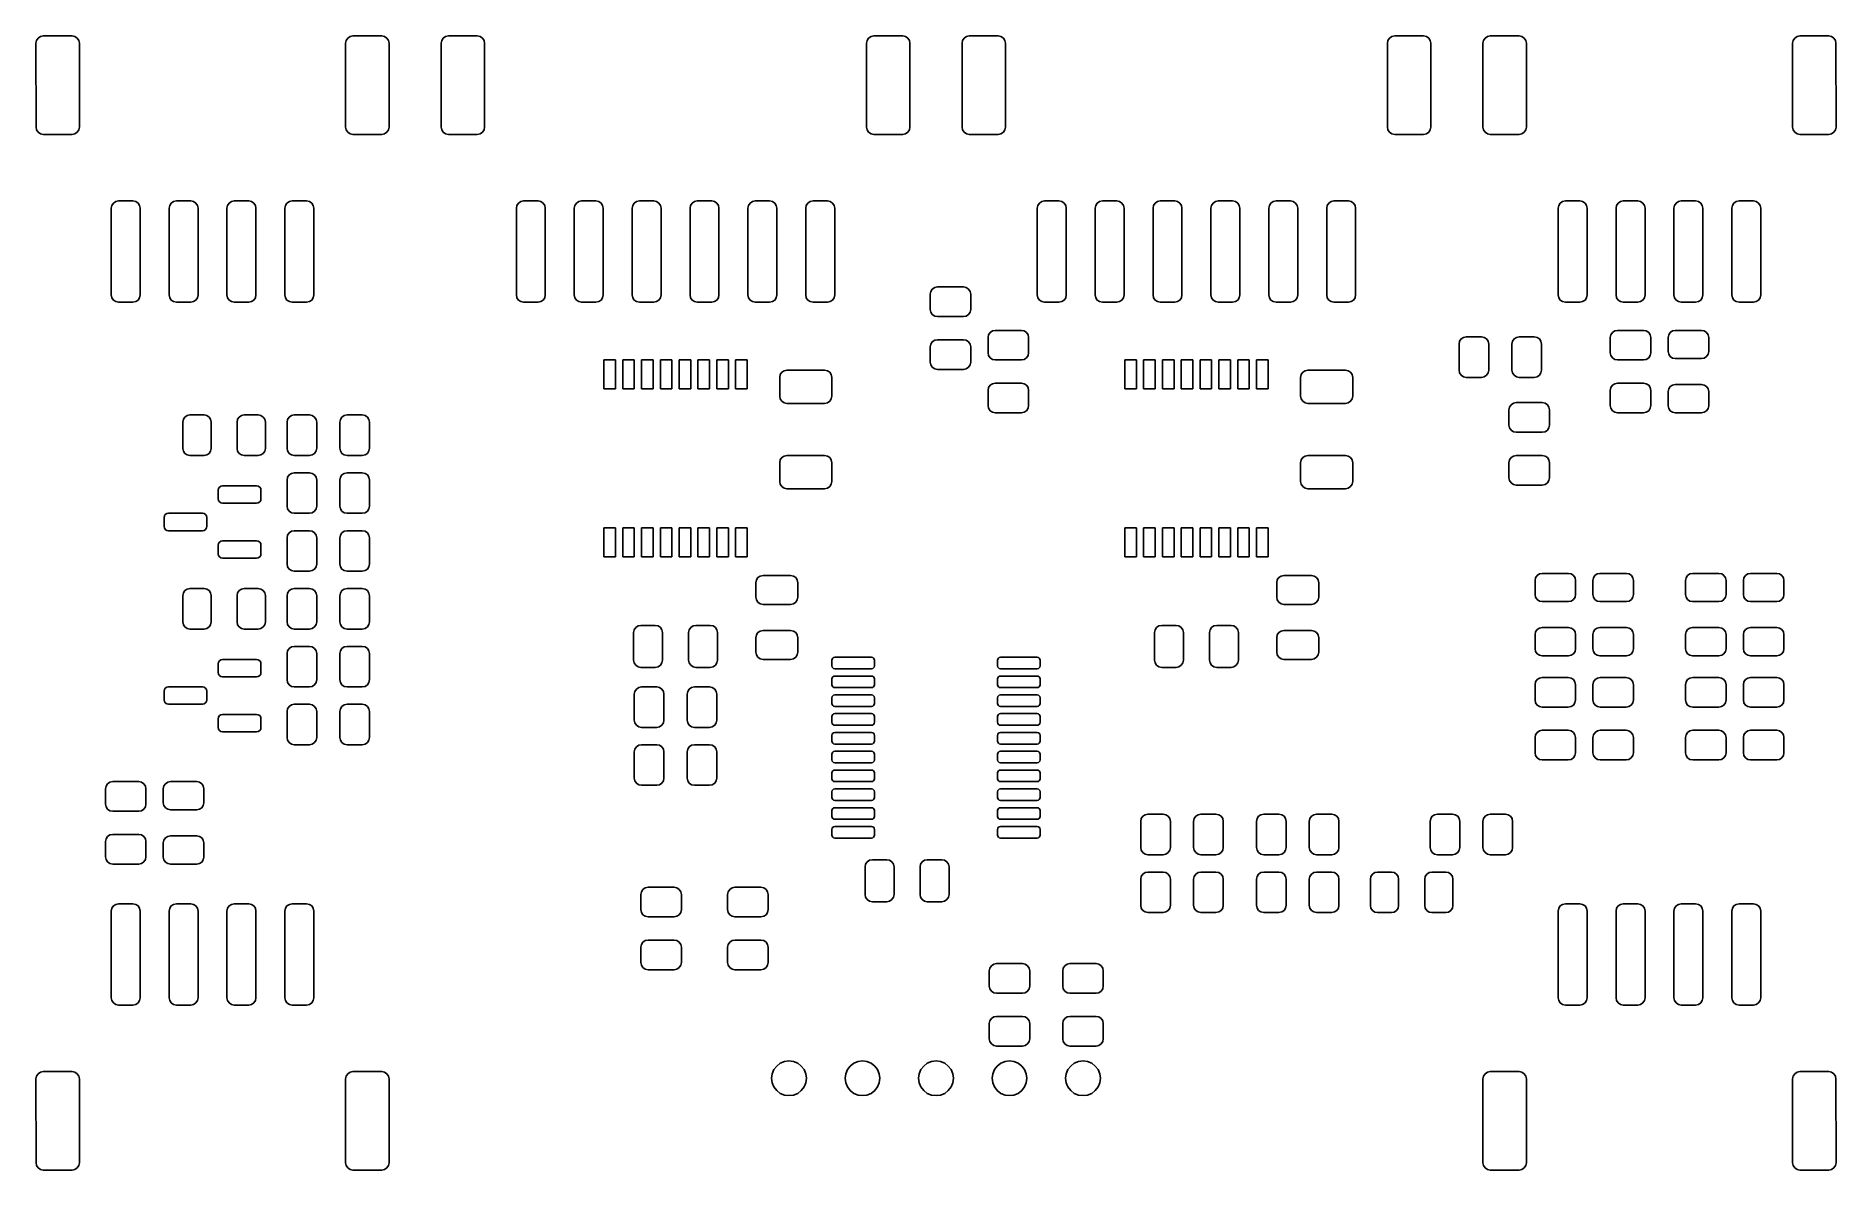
# Model space of a CAD drawing. Extents: x 124.6 to 186.8, y -113.1 to -73.9.
import ezdxf

# ---------------------------------------------------------------- set-up
doc = ezdxf.new("R2010")
doc.units = 0
doc.layers.add('BLACK', color=7, linetype='CONTINUOUS')

msp = doc.modelspace()

# ---------------------------------------------------------------- linework, layer by layer
at = {"layer": 'BLACK', "linetype": 'CONTINUOUS'}
for p, q in [((124.59653, -74.09433), (124.650724, -74.013224)), ((124.650724, -74.013224), (124.73183, -73.95903)), ((124.73183, -73.95903), (124.827502, -73.940001)), ((124.827502, -73.940001), (125.827499, -73.94)), ((125.827499, -73.94), (125.92317, -73.95903)), ((125.92317, -73.95903), (126.004276, -74.013224)), ((126.004276, -74.013224), (126.05847, -74.09433)), ((135.29653, -74.09433), (135.350724, -74.013224)), ((135.350724, -74.013224), (135.43183, -73.95903)), ((135.43183, -73.95903), (135.527502, -73.940001)), ((135.527502, -73.940001), (136.527499, -73.94)), ((136.527499, -73.94), (136.62317, -73.95903)), ((136.62317, -73.95903), (136.704276, -74.013224)), ((136.704276, -74.013224), (136.75847, -74.09433)), ((138.59653, -74.09433), (138.650724, -74.013224)), ((138.650724, -74.013224), (138.73183, -73.95903)), ((138.73183, -73.95903), (138.827502, -73.940001)), ((138.827502, -73.940001), (139.827499, -73.94)), ((139.827499, -73.94), (139.92317, -73.95903)), ((139.92317, -73.95903), (140.004276, -74.013224)), ((140.004276, -74.013224), (140.05847, -74.09433)), ((153.29653, -74.09433), (153.350724, -74.013224)), ((153.350724, -74.013224), (153.43183, -73.95903)), ((153.43183, -73.95903), (153.527502, -73.940001)), ((153.527502, -73.940001), (154.527499, -73.94)), ((154.527499, -73.94), (154.62317, -73.95903)), ((154.62317, -73.95903), (154.704276, -74.013224)), ((154.704276, -74.013224), (154.75847, -74.09433)), ((156.59653, -74.09433), (156.650724, -74.013224)), ((156.650724, -74.013224), (156.73183, -73.95903)), ((156.73183, -73.95903), (156.827502, -73.940001)), ((156.827502, -73.940001), (157.827499, -73.94)), ((157.827499, -73.94), (157.92317, -73.95903)), ((157.92317, -73.95903), (158.004276, -74.013224)), ((158.004276, -74.013224), (158.05847, -74.09433)), ((171.29653, -74.09433), (171.350724, -74.013224)), ((171.350724, -74.013224), (171.43183, -73.95903)), ((171.43183, -73.95903), (171.527502, -73.940001)), ((171.527502, -73.940001), (172.527499, -73.94)), ((172.527499, -73.94), (172.62317, -73.95903)), ((172.62317, -73.95903), (172.704276, -74.013224)), ((172.704276, -74.013224), (172.75847, -74.09433)), ((174.59653, -74.09433), (174.650724, -74.013224)), ((174.650724, -74.013224), (174.73183, -73.95903)), ((174.73183, -73.95903), (174.827502, -73.940001)), ((174.827502, -73.940001), (175.827499, -73.94)), ((175.827499, -73.94), (175.92317, -73.95903)), ((175.92317, -73.95903), (176.004276, -74.013224)), ((176.004276, -74.013224), (176.05847, -74.09433)), ((185.29653, -74.09433), (185.350724, -74.013224)), ((185.350724, -74.013224), (185.43183, -73.95903)), ((185.43183, -73.95903), (185.527502, -73.940001)), ((185.527502, -73.940001), (186.527499, -73.94)), ((186.527499, -73.94), (186.62317, -73.95903)), ((186.62317, -73.95903), (186.704276, -74.013224)), ((186.704276, -74.013224), (186.75847, -74.09433)), ((124.5775, -74.190001), (124.59653, -74.09433)), ((124.577501, -77.089998), (124.5775, -74.190001)), ((126.05847, -74.09433), (126.077499, -74.190002)), ((126.077499, -74.190002), (126.0775, -77.089999)), ((135.2775, -74.190001), (135.29653, -74.09433)), ((135.277501, -77.089998), (135.2775, -74.190001)), ((136.75847, -74.09433), (136.777499, -74.190002)), ((136.777499, -74.190002), (136.7775, -77.089999)), ((138.5775, -74.190001), (138.59653, -74.09433)), ((138.577501, -77.089998), (138.5775, -74.190001)), ((140.05847, -74.09433), (140.077499, -74.190002)), ((140.077499, -74.190002), (140.0775, -77.089999)), ((153.2775, -74.190001), (153.29653, -74.09433)), ((153.277501, -77.089998), (153.2775, -74.190001)), ((154.75847, -74.09433), (154.777499, -74.190002)), ((154.777499, -74.190002), (154.7775, -77.089999)), ((156.5775, -74.190001), (156.59653, -74.09433)), ((156.577501, -77.089998), (156.5775, -74.190001)), ((158.05847, -74.09433), (158.077499, -74.190002)), ((158.077499, -74.190002), (158.0775, -77.089999)), ((171.2775, -74.190001), (171.29653, -74.09433)), ((171.277501, -77.089998), (171.2775, -74.190001)), ((172.75847, -74.09433), (172.777499, -74.190002)), ((172.777499, -74.190002), (172.7775, -77.089999)), ((174.5775, -74.190001), (174.59653, -74.09433)), ((174.577501, -77.089998), (174.5775, -74.190001)), ((176.05847, -74.09433), (176.077499, -74.190002)), ((176.077499, -74.190002), (176.0775, -77.089999)), ((185.2775, -74.190001), (185.29653, -74.09433)), ((185.277501, -77.089998), (185.2775, -74.190001)), ((186.75847, -74.09433), (186.777499, -74.190002)), ((186.777499, -74.190002), (186.7775, -77.089999)), ((124.59653, -77.18567), (124.577501, -77.089998)), ((126.0775, -77.089999), (126.05847, -77.18567)), ((135.29653, -77.18567), (135.277501, -77.089998)), ((136.7775, -77.089999), (136.75847, -77.18567)), ((138.59653, -77.18567), (138.577501, -77.089998)), ((140.0775, -77.089999), (140.05847, -77.18567)), ((153.29653, -77.18567), (153.277501, -77.089998)), ((154.7775, -77.089999), (154.75847, -77.18567)), ((156.59653, -77.18567), (156.577501, -77.089998)), ((158.0775, -77.089999), (158.05847, -77.18567)), ((171.29653, -77.18567), (171.277501, -77.089998)), ((172.7775, -77.089999), (172.75847, -77.18567)), ((174.59653, -77.18567), (174.577501, -77.089998)), ((176.0775, -77.089999), (176.05847, -77.18567)), ((185.29653, -77.18567), (185.277501, -77.089998)), ((186.7775, -77.089999), (186.75847, -77.18567)), ((124.650724, -77.266776), (124.59653, -77.18567)), ((124.73183, -77.32097), (124.650724, -77.266776)), ((124.827501, -77.34), (124.73183, -77.32097)), ((125.827498, -77.339999), (124.827501, -77.34)), ((125.92317, -77.32097), (125.827498, -77.339999)), ((126.004276, -77.266776), (125.92317, -77.32097)), ((126.05847, -77.18567), (126.004276, -77.266776)), ((135.350724, -77.266776), (135.29653, -77.18567)), ((135.43183, -77.32097), (135.350724, -77.266776)), ((135.527501, -77.34), (135.43183, -77.32097)), ((136.527498, -77.339999), (135.527501, -77.34)), ((136.62317, -77.32097), (136.527498, -77.339999)), ((136.704276, -77.266776), (136.62317, -77.32097)), ((136.75847, -77.18567), (136.704276, -77.266776)), ((138.650724, -77.266776), (138.59653, -77.18567)), ((138.73183, -77.32097), (138.650724, -77.266776)), ((138.827501, -77.34), (138.73183, -77.32097)), ((139.827498, -77.339999), (138.827501, -77.34)), ((139.92317, -77.32097), (139.827498, -77.339999)), ((140.004276, -77.266776), (139.92317, -77.32097)), ((140.05847, -77.18567), (140.004276, -77.266776)), ((153.350724, -77.266776), (153.29653, -77.18567)), ((153.43183, -77.32097), (153.350724, -77.266776)), ((153.527501, -77.34), (153.43183, -77.32097)), ((154.527498, -77.339999), (153.527501, -77.34)), ((154.62317, -77.32097), (154.527498, -77.339999)), ((154.704276, -77.266776), (154.62317, -77.32097)), ((154.75847, -77.18567), (154.704276, -77.266776)), ((156.650724, -77.266776), (156.59653, -77.18567)), ((156.73183, -77.32097), (156.650724, -77.266776)), ((156.827501, -77.34), (156.73183, -77.32097)), ((157.827498, -77.339999), (156.827501, -77.34)), ((157.92317, -77.32097), (157.827498, -77.339999)), ((158.004276, -77.266776), (157.92317, -77.32097)), ((158.05847, -77.18567), (158.004276, -77.266776)), ((171.350724, -77.266776), (171.29653, -77.18567)), ((171.43183, -77.32097), (171.350724, -77.266776)), ((171.527501, -77.34), (171.43183, -77.32097)), ((172.527498, -77.339999), (171.527501, -77.34)), ((172.62317, -77.32097), (172.527498, -77.339999)), ((172.704276, -77.266776), (172.62317, -77.32097)), ((172.75847, -77.18567), (172.704276, -77.266776)), ((174.650724, -77.266776), (174.59653, -77.18567)), ((174.73183, -77.32097), (174.650724, -77.266776)), ((174.827501, -77.34), (174.73183, -77.32097)), ((175.827498, -77.339999), (174.827501, -77.34)), ((175.92317, -77.32097), (175.827498, -77.339999)), ((176.004276, -77.266776), (175.92317, -77.32097)), ((176.05847, -77.18567), (176.004276, -77.266776)), ((185.350724, -77.266776), (185.29653, -77.18567)), ((185.43183, -77.32097), (185.350724, -77.266776)), ((185.527501, -77.34), (185.43183, -77.32097)), ((186.527498, -77.339999), (185.527501, -77.34)), ((186.62317, -77.32097), (186.527498, -77.339999)), ((186.704276, -77.266776), (186.62317, -77.32097)), ((186.75847, -77.18567), (186.704276, -77.266776)), ((127.1775, -79.89), (127.19653, -79.794329)), ((127.1775, -82.89), (127.1775, -79.89)), ((127.19653, -79.794329), (127.250723, -79.713223)), ((127.250723, -79.713223), (127.331829, -79.65903)), ((127.331829, -79.65903), (127.4275, -79.64)), ((127.4275, -79.64), (127.9275, -79.64)), ((127.9275, -79.64), (128.023171, -79.65903)), ((128.023171, -79.65903), (128.104277, -79.713223)), ((128.104277, -79.713223), (128.15847, -79.794329)), ((128.15847, -79.794329), (128.1775, -79.89)), ((128.1775, -79.89), (128.1775, -82.89)), ((129.1775, -79.89), (129.19653, -79.794329)), ((129.1775, -82.89), (129.1775, -79.89)), ((129.19653, -79.794329), (129.250723, -79.713223)), ((129.250723, -79.713223), (129.331829, -79.65903)), ((129.331829, -79.65903), (129.4275, -79.64)), ((129.4275, -79.64), (129.9275, -79.64)), ((129.9275, -79.64), (130.023171, -79.65903)), ((130.023171, -79.65903), (130.104277, -79.713223)), ((130.104277, -79.713223), (130.15847, -79.794329)), ((130.15847, -79.794329), (130.1775, -79.89)), ((130.1775, -79.89), (130.1775, -82.89)), ((131.1775, -79.89), (131.19653, -79.794329)), ((131.1775, -82.89), (131.1775, -79.89)), ((131.19653, -79.794329), (131.250723, -79.713223)), ((131.250723, -79.713223), (131.331829, -79.65903)), ((131.331829, -79.65903), (131.4275, -79.64)), ((131.4275, -79.64), (131.9275, -79.64)), ((131.9275, -79.64), (132.023171, -79.65903)), ((132.023171, -79.65903), (132.104277, -79.713223)), ((132.104277, -79.713223), (132.15847, -79.794329)), ((132.15847, -79.794329), (132.1775, -79.89)), ((132.1775, -79.89), (132.1775, -82.89)), ((133.1775, -79.89), (133.19653, -79.794329)), ((133.1775, -82.89), (133.1775, -79.89)), ((133.19653, -79.794329), (133.250723, -79.713223)), ((133.250723, -79.713223), (133.331829, -79.65903)), ((133.331829, -79.65903), (133.4275, -79.64)), ((133.4275, -79.64), (133.9275, -79.64)), ((133.9275, -79.64), (134.023171, -79.65903)), ((134.023171, -79.65903), (134.104277, -79.713223)), ((134.104277, -79.713223), (134.15847, -79.794329)), ((134.15847, -79.794329), (134.1775, -79.89)), ((134.1775, -79.89), (134.1775, -82.89)), ((141.1775, -79.89), (141.19653, -79.794329)), ((141.1775, -82.89), (141.1775, -79.89)), ((141.19653, -79.794329), (141.250723, -79.713223)), ((141.250723, -79.713223), (141.331829, -79.65903)), ((141.331829, -79.65903), (141.4275, -79.64)), ((141.4275, -79.64), (141.9275, -79.64)), ((141.9275, -79.64), (142.023171, -79.65903)), ((142.023171, -79.65903), (142.104277, -79.713223)), ((142.104277, -79.713223), (142.15847, -79.794329)), ((142.15847, -79.794329), (142.1775, -79.89)), ((142.1775, -79.89), (142.1775, -82.89)), ((143.1775, -79.89), (143.19653, -79.794329)), ((143.1775, -82.89), (143.1775, -79.89)), ((143.19653, -79.794329), (143.250723, -79.713223)), ((143.250723, -79.713223), (143.331829, -79.65903)), ((143.331829, -79.65903), (143.4275, -79.64)), ((143.4275, -79.64), (143.9275, -79.64)), ((143.9275, -79.64), (144.023171, -79.65903)), ((144.023171, -79.65903), (144.104277, -79.713223)), ((144.104277, -79.713223), (144.15847, -79.794329)), ((144.15847, -79.794329), (144.1775, -79.89)), ((144.1775, -79.89), (144.1775, -82.89)), ((145.1775, -79.89), (145.19653, -79.794329)), ((145.1775, -82.89), (145.1775, -79.89)), ((145.19653, -79.794329), (145.250723, -79.713223)), ((145.250723, -79.713223), (145.331829, -79.65903)), ((145.331829, -79.65903), (145.4275, -79.64)), ((145.4275, -79.64), (145.9275, -79.64)), ((145.9275, -79.64), (146.023171, -79.65903)), ((146.023171, -79.65903), (146.104277, -79.713223)), ((146.104277, -79.713223), (146.15847, -79.794329)), ((146.15847, -79.794329), (146.1775, -79.89)), ((146.1775, -79.89), (146.1775, -82.89)), ((147.1775, -79.89), (147.19653, -79.794329)), ((147.1775, -82.89), (147.1775, -79.89)), ((147.19653, -79.794329), (147.250723, -79.713223)), ((147.250723, -79.713223), (147.331829, -79.65903)), ((147.331829, -79.65903), (147.4275, -79.64)), ((147.4275, -79.64), (147.9275, -79.64)), ((147.9275, -79.64), (148.023171, -79.65903)), ((148.023171, -79.65903), (148.104277, -79.713223)), ((148.104277, -79.713223), (148.15847, -79.794329)), ((148.15847, -79.794329), (148.1775, -79.89)), ((148.1775, -79.89), (148.1775, -82.89)), ((149.1775, -79.89), (149.19653, -79.794329)), ((149.1775, -82.89), (149.1775, -79.89)), ((149.19653, -79.794329), (149.250723, -79.713223)), ((149.250723, -79.713223), (149.331829, -79.65903)), ((149.331829, -79.65903), (149.4275, -79.64)), ((149.4275, -79.64), (149.9275, -79.64)), ((149.9275, -79.64), (150.023171, -79.65903)), ((150.023171, -79.65903), (150.104277, -79.713223)), ((150.104277, -79.713223), (150.15847, -79.794329)), ((150.15847, -79.794329), (150.1775, -79.89)), ((150.1775, -79.89), (150.1775, -82.89)), ((151.1775, -79.89), (151.19653, -79.794329)), ((151.1775, -82.89), (151.1775, -79.89)), ((151.19653, -79.794329), (151.250723, -79.713223)), ((151.250723, -79.713223), (151.331829, -79.65903)), ((151.331829, -79.65903), (151.4275, -79.64)), ((151.4275, -79.64), (151.9275, -79.64)), ((151.9275, -79.64), (152.023171, -79.65903)), ((152.023171, -79.65903), (152.104277, -79.713223)), ((152.104277, -79.713223), (152.15847, -79.794329)), ((152.15847, -79.794329), (152.1775, -79.89)), ((152.1775, -79.89), (152.1775, -82.89)), ((159.1775, -79.89), (159.19653, -79.794329)), ((159.1775, -82.89), (159.1775, -79.89)), ((159.19653, -79.794329), (159.250723, -79.713223)), ((159.250723, -79.713223), (159.331829, -79.65903)), ((159.331829, -79.65903), (159.4275, -79.64)), ((159.4275, -79.64), (159.9275, -79.64)), ((159.9275, -79.64), (160.023171, -79.65903)), ((160.023171, -79.65903), (160.104277, -79.713223)), ((160.104277, -79.713223), (160.15847, -79.794329)), ((160.15847, -79.794329), (160.1775, -79.89)), ((160.1775, -79.89), (160.1775, -82.89)), ((161.1775, -79.89), (161.19653, -79.794329)), ((161.1775, -82.89), (161.1775, -79.89)), ((161.19653, -79.794329), (161.250723, -79.713223)), ((161.250723, -79.713223), (161.331829, -79.65903)), ((161.331829, -79.65903), (161.4275, -79.64)), ((161.4275, -79.64), (161.9275, -79.64)), ((161.9275, -79.64), (162.023171, -79.65903)), ((162.023171, -79.65903), (162.104277, -79.713223)), ((162.104277, -79.713223), (162.15847, -79.794329)), ((162.15847, -79.794329), (162.1775, -79.89)), ((162.1775, -79.89), (162.1775, -82.89)), ((163.1775, -79.89), (163.19653, -79.794329)), ((163.1775, -82.89), (163.1775, -79.89)), ((163.19653, -79.794329), (163.250723, -79.713223)), ((163.250723, -79.713223), (163.331829, -79.65903)), ((163.331829, -79.65903), (163.4275, -79.64)), ((163.4275, -79.64), (163.9275, -79.64)), ((163.9275, -79.64), (164.023171, -79.65903)), ((164.023171, -79.65903), (164.104277, -79.713223)), ((164.104277, -79.713223), (164.15847, -79.794329)), ((164.15847, -79.794329), (164.1775, -79.89)), ((164.1775, -79.89), (164.1775, -82.89)), ((165.1775, -79.89), (165.19653, -79.794329)), ((165.1775, -82.89), (165.1775, -79.89)), ((165.19653, -79.794329), (165.250723, -79.713223)), ((165.250723, -79.713223), (165.331829, -79.65903)), ((165.331829, -79.65903), (165.4275, -79.64)), ((165.4275, -79.64), (165.9275, -79.64)), ((165.9275, -79.64), (166.023171, -79.65903)), ((166.023171, -79.65903), (166.104277, -79.713223)), ((166.104277, -79.713223), (166.15847, -79.794329)), ((166.15847, -79.794329), (166.1775, -79.89)), ((166.1775, -79.89), (166.1775, -82.89)), ((167.1775, -79.89), (167.19653, -79.794329)), ((167.1775, -82.89), (167.1775, -79.89)), ((167.19653, -79.794329), (167.250723, -79.713223)), ((167.250723, -79.713223), (167.331829, -79.65903)), ((167.331829, -79.65903), (167.4275, -79.64)), ((167.4275, -79.64), (167.9275, -79.64)), ((167.9275, -79.64), (168.023171, -79.65903)), ((168.023171, -79.65903), (168.104277, -79.713223)), ((168.104277, -79.713223), (168.15847, -79.794329)), ((168.15847, -79.794329), (168.1775, -79.89)), ((168.1775, -79.89), (168.1775, -82.89)), ((169.1775, -79.89), (169.19653, -79.794329)), ((169.1775, -82.89), (169.1775, -79.89)), ((169.19653, -79.794329), (169.250723, -79.713223)), ((169.250723, -79.713223), (169.331829, -79.65903)), ((169.331829, -79.65903), (169.4275, -79.64)), ((169.4275, -79.64), (169.9275, -79.64)), ((169.9275, -79.64), (170.023171, -79.65903)), ((170.023171, -79.65903), (170.104277, -79.713223)), ((170.104277, -79.713223), (170.15847, -79.794329)), ((170.15847, -79.794329), (170.1775, -79.89)), ((170.1775, -79.89), (170.1775, -82.89)), ((177.1775, -79.89), (177.19653, -79.794329)), ((177.1775, -82.89), (177.1775, -79.89)), ((177.19653, -79.794329), (177.250723, -79.713223)), ((177.250723, -79.713223), (177.331829, -79.65903)), ((177.331829, -79.65903), (177.4275, -79.64)), ((177.4275, -79.64), (177.9275, -79.64)), ((177.9275, -79.64), (178.023171, -79.65903)), ((178.023171, -79.65903), (178.104277, -79.713223)), ((178.104277, -79.713223), (178.15847, -79.794329)), ((178.15847, -79.794329), (178.1775, -79.89)), ((178.1775, -79.89), (178.1775, -82.89)), ((179.1775, -79.89), (179.19653, -79.794329)), ((179.1775, -82.89), (179.1775, -79.89)), ((179.19653, -79.794329), (179.250723, -79.713223)), ((179.250723, -79.713223), (179.331829, -79.65903)), ((179.331829, -79.65903), (179.4275, -79.64)), ((179.4275, -79.64), (179.9275, -79.64)), ((179.9275, -79.64), (180.023171, -79.65903)), ((180.023171, -79.65903), (180.104277, -79.713223)), ((180.104277, -79.713223), (180.15847, -79.794329)), ((180.15847, -79.794329), (180.1775, -79.89)), ((180.1775, -79.89), (180.1775, -82.89)), ((181.1775, -79.89), (181.19653, -79.794329)), ((181.1775, -82.89), (181.1775, -79.89)), ((181.19653, -79.794329), (181.250723, -79.713223)), ((181.250723, -79.713223), (181.331829, -79.65903)), ((181.331829, -79.65903), (181.4275, -79.64)), ((181.4275, -79.64), (181.9275, -79.64)), ((181.9275, -79.64), (182.023171, -79.65903)), ((182.023171, -79.65903), (182.104277, -79.713223)), ((182.104277, -79.713223), (182.15847, -79.794329)), ((182.15847, -79.794329), (182.1775, -79.89)), ((182.1775, -79.89), (182.1775, -82.89)), ((183.1775, -79.89), (183.19653, -79.794329)), ((183.1775, -82.89), (183.1775, -79.89)), ((183.19653, -79.794329), (183.250723, -79.713223)), ((183.250723, -79.713223), (183.331829, -79.65903)), ((183.331829, -79.65903), (183.4275, -79.64)), ((183.4275, -79.64), (183.9275, -79.64)), ((183.9275, -79.64), (184.023171, -79.65903)), ((184.023171, -79.65903), (184.104277, -79.713223)), ((184.104277, -79.713223), (184.15847, -79.794329)), ((184.15847, -79.794329), (184.1775, -79.89)), ((184.1775, -79.89), (184.1775, -82.89)), ((155.49653, -82.769329), (155.550723, -82.688223)), ((155.550723, -82.688223), (155.631829, -82.63403)), ((155.631829, -82.63403), (155.7275, -82.615)), ((155.7275, -82.615), (156.6275, -82.615)), ((156.6275, -82.615), (156.723171, -82.63403)), ((156.723171, -82.63403), (156.804277, -82.688223)), ((156.804277, -82.688223), (156.85847, -82.769329)), ((127.19653, -82.985671), (127.1775, -82.89)), ((127.250723, -83.066777), (127.19653, -82.985671)), ((127.331829, -83.12097), (127.250723, -83.066777)), ((127.4275, -83.14), (127.331829, -83.12097)), ((127.9275, -83.14), (127.4275, -83.14)), ((128.023171, -83.12097), (127.9275, -83.14)), ((128.104277, -83.066777), (128.023171, -83.12097)), ((128.15847, -82.985671), (128.104277, -83.066777)), ((128.1775, -82.89), (128.15847, -82.985671)), ((129.19653, -82.985671), (129.1775, -82.89)), ((129.250723, -83.066777), (129.19653, -82.985671)), ((129.331829, -83.12097), (129.250723, -83.066777)), ((129.4275, -83.14), (129.331829, -83.12097)), ((129.9275, -83.14), (129.4275, -83.14)), ((130.023171, -83.12097), (129.9275, -83.14)), ((130.104277, -83.066777), (130.023171, -83.12097)), ((130.15847, -82.985671), (130.104277, -83.066777)), ((130.1775, -82.89), (130.15847, -82.985671)), ((131.19653, -82.985671), (131.1775, -82.89)), ((131.250723, -83.066777), (131.19653, -82.985671)), ((131.331829, -83.12097), (131.250723, -83.066777)), ((131.4275, -83.14), (131.331829, -83.12097)), ((131.9275, -83.14), (131.4275, -83.14)), ((132.023171, -83.12097), (131.9275, -83.14)), ((132.104277, -83.066777), (132.023171, -83.12097)), ((132.15847, -82.985671), (132.104277, -83.066777)), ((132.1775, -82.89), (132.15847, -82.985671)), ((133.19653, -82.985671), (133.1775, -82.89)), ((133.250723, -83.066777), (133.19653, -82.985671)), ((133.331829, -83.12097), (133.250723, -83.066777)), ((133.4275, -83.14), (133.331829, -83.12097)), ((133.9275, -83.14), (133.4275, -83.14)), ((134.023171, -83.12097), (133.9275, -83.14)), ((134.104277, -83.066777), (134.023171, -83.12097)), ((134.15847, -82.985671), (134.104277, -83.066777)), ((134.1775, -82.89), (134.15847, -82.985671)), ((141.19653, -82.985671), (141.1775, -82.89)), ((141.250723, -83.066777), (141.19653, -82.985671)), ((141.331829, -83.12097), (141.250723, -83.066777)), ((141.4275, -83.14), (141.331829, -83.12097)), ((141.9275, -83.14), (141.4275, -83.14)), ((142.023171, -83.12097), (141.9275, -83.14)), ((142.104277, -83.066777), (142.023171, -83.12097)), ((142.15847, -82.985671), (142.104277, -83.066777)), ((142.1775, -82.89), (142.15847, -82.985671)), ((143.19653, -82.985671), (143.1775, -82.89)), ((143.250723, -83.066777), (143.19653, -82.985671)), ((143.331829, -83.12097), (143.250723, -83.066777)), ((143.4275, -83.14), (143.331829, -83.12097)), ((143.9275, -83.14), (143.4275, -83.14)), ((144.023171, -83.12097), (143.9275, -83.14)), ((144.104277, -83.066777), (144.023171, -83.12097)), ((144.15847, -82.985671), (144.104277, -83.066777)), ((144.1775, -82.89), (144.15847, -82.985671)), ((145.19653, -82.985671), (145.1775, -82.89)), ((145.250723, -83.066777), (145.19653, -82.985671)), ((145.331829, -83.12097), (145.250723, -83.066777)), ((145.4275, -83.14), (145.331829, -83.12097)), ((145.9275, -83.14), (145.4275, -83.14)), ((146.023171, -83.12097), (145.9275, -83.14)), ((146.104277, -83.066777), (146.023171, -83.12097)), ((146.15847, -82.985671), (146.104277, -83.066777)), ((146.1775, -82.89), (146.15847, -82.985671)), ((147.19653, -82.985671), (147.1775, -82.89)), ((147.250723, -83.066777), (147.19653, -82.985671)), ((147.331829, -83.12097), (147.250723, -83.066777)), ((147.4275, -83.14), (147.331829, -83.12097)), ((147.9275, -83.14), (147.4275, -83.14)), ((148.023171, -83.12097), (147.9275, -83.14)), ((148.104277, -83.066777), (148.023171, -83.12097)), ((148.15847, -82.985671), (148.104277, -83.066777)), ((148.1775, -82.89), (148.15847, -82.985671)), ((149.19653, -82.985671), (149.1775, -82.89)), ((149.250723, -83.066777), (149.19653, -82.985671)), ((149.331829, -83.12097), (149.250723, -83.066777)), ((149.4275, -83.14), (149.331829, -83.12097)), ((149.9275, -83.14), (149.4275, -83.14)), ((150.023171, -83.12097), (149.9275, -83.14)), ((150.104277, -83.066777), (150.023171, -83.12097)), ((150.15847, -82.985671), (150.104277, -83.066777)), ((150.1775, -82.89), (150.15847, -82.985671)), ((151.19653, -82.985671), (151.1775, -82.89)), ((151.250723, -83.066777), (151.19653, -82.985671)), ((151.331829, -83.12097), (151.250723, -83.066777)), ((151.4275, -83.14), (151.331829, -83.12097)), ((151.9275, -83.14), (151.4275, -83.14)), ((152.023171, -83.12097), (151.9275, -83.14)), ((152.104277, -83.066777), (152.023171, -83.12097)), ((152.15847, -82.985671), (152.104277, -83.066777)), ((152.1775, -82.89), (152.15847, -82.985671)), ((155.4775, -82.865), (155.49653, -82.769329)), ((155.4775, -83.39), (155.4775, -82.865)), ((156.85847, -82.769329), (156.8775, -82.865)), ((156.8775, -82.865), (156.8775, -83.39)), ((159.19653, -82.985671), (159.1775, -82.89)), ((159.250723, -83.066777), (159.19653, -82.985671)), ((159.331829, -83.12097), (159.250723, -83.066777)), ((159.4275, -83.14), (159.331829, -83.12097)), ((159.9275, -83.14), (159.4275, -83.14)), ((160.023171, -83.12097), (159.9275, -83.14)), ((160.104277, -83.066777), (160.023171, -83.12097)), ((160.15847, -82.985671), (160.104277, -83.066777)), ((160.1775, -82.89), (160.15847, -82.985671)), ((161.19653, -82.985671), (161.1775, -82.89)), ((161.250723, -83.066777), (161.19653, -82.985671)), ((161.331829, -83.12097), (161.250723, -83.066777)), ((161.4275, -83.14), (161.331829, -83.12097)), ((161.9275, -83.14), (161.4275, -83.14)), ((162.023171, -83.12097), (161.9275, -83.14)), ((162.104277, -83.066777), (162.023171, -83.12097)), ((162.15847, -82.985671), (162.104277, -83.066777)), ((162.1775, -82.89), (162.15847, -82.985671)), ((163.19653, -82.985671), (163.1775, -82.89)), ((163.250723, -83.066777), (163.19653, -82.985671)), ((163.331829, -83.12097), (163.250723, -83.066777)), ((163.4275, -83.14), (163.331829, -83.12097)), ((163.9275, -83.14), (163.4275, -83.14)), ((164.023171, -83.12097), (163.9275, -83.14)), ((164.104277, -83.066777), (164.023171, -83.12097)), ((164.15847, -82.985671), (164.104277, -83.066777)), ((164.1775, -82.89), (164.15847, -82.985671)), ((165.19653, -82.985671), (165.1775, -82.89)), ((165.250723, -83.066777), (165.19653, -82.985671)), ((165.331829, -83.12097), (165.250723, -83.066777)), ((165.4275, -83.14), (165.331829, -83.12097)), ((165.9275, -83.14), (165.4275, -83.14)), ((166.023171, -83.12097), (165.9275, -83.14)), ((166.104277, -83.066777), (166.023171, -83.12097)), ((166.15847, -82.985671), (166.104277, -83.066777)), ((166.1775, -82.89), (166.15847, -82.985671)), ((167.19653, -82.985671), (167.1775, -82.89)), ((167.250723, -83.066777), (167.19653, -82.985671)), ((167.331829, -83.12097), (167.250723, -83.066777)), ((167.4275, -83.14), (167.331829, -83.12097)), ((167.9275, -83.14), (167.4275, -83.14)), ((168.023171, -83.12097), (167.9275, -83.14)), ((168.104277, -83.066777), (168.023171, -83.12097)), ((168.15847, -82.985671), (168.104277, -83.066777)), ((168.1775, -82.89), (168.15847, -82.985671)), ((169.19653, -82.985671), (169.1775, -82.89)), ((169.250723, -83.066777), (169.19653, -82.985671)), ((169.331829, -83.12097), (169.250723, -83.066777)), ((169.4275, -83.14), (169.331829, -83.12097)), ((169.9275, -83.14), (169.4275, -83.14)), ((170.023171, -83.12097), (169.9275, -83.14)), ((170.104277, -83.066777), (170.023171, -83.12097)), ((170.15847, -82.985671), (170.104277, -83.066777)), ((170.1775, -82.89), (170.15847, -82.985671)), ((177.19653, -82.985671), (177.1775, -82.89)), ((177.250723, -83.066777), (177.19653, -82.985671)), ((177.331829, -83.12097), (177.250723, -83.066777)), ((177.4275, -83.14), (177.331829, -83.12097)), ((177.9275, -83.14), (177.4275, -83.14)), ((178.023171, -83.12097), (177.9275, -83.14)), ((178.104277, -83.066777), (178.023171, -83.12097)), ((178.15847, -82.985671), (178.104277, -83.066777)), ((178.1775, -82.89), (178.15847, -82.985671)), ((179.19653, -82.985671), (179.1775, -82.89)), ((179.250723, -83.066777), (179.19653, -82.985671)), ((179.331829, -83.12097), (179.250723, -83.066777)), ((179.4275, -83.14), (179.331829, -83.12097)), ((179.9275, -83.14), (179.4275, -83.14)), ((180.023171, -83.12097), (179.9275, -83.14)), ((180.104277, -83.066777), (180.023171, -83.12097)), ((180.15847, -82.985671), (180.104277, -83.066777)), ((180.1775, -82.89), (180.15847, -82.985671)), ((181.19653, -82.985671), (181.1775, -82.89)), ((181.250723, -83.066777), (181.19653, -82.985671)), ((181.331829, -83.12097), (181.250723, -83.066777)), ((181.4275, -83.14), (181.331829, -83.12097)), ((181.9275, -83.14), (181.4275, -83.14)), ((182.023171, -83.12097), (181.9275, -83.14)), ((182.104277, -83.066777), (182.023171, -83.12097)), ((182.15847, -82.985671), (182.104277, -83.066777)), ((182.1775, -82.89), (182.15847, -82.985671)), ((183.19653, -82.985671), (183.1775, -82.89)), ((183.250723, -83.066777), (183.19653, -82.985671)), ((183.331829, -83.12097), (183.250723, -83.066777)), ((183.4275, -83.14), (183.331829, -83.12097)), ((183.9275, -83.14), (183.4275, -83.14)), ((184.023171, -83.12097), (183.9275, -83.14)), ((184.104277, -83.066777), (184.023171, -83.12097)), ((184.15847, -82.985671), (184.104277, -83.066777)), ((184.1775, -82.89), (184.15847, -82.985671)), ((155.49653, -83.485671), (155.4775, -83.39)), ((155.550723, -83.566777), (155.49653, -83.485671)), ((155.631829, -83.62097), (155.550723, -83.566777)), ((155.7275, -83.64), (155.631829, -83.62097)), ((156.6275, -83.64), (155.7275, -83.64)), ((156.723171, -83.62097), (156.6275, -83.64)), ((156.804277, -83.566777), (156.723171, -83.62097)), ((156.85847, -83.485671), (156.804277, -83.566777)), ((156.8775, -83.39), (156.85847, -83.485671)), ((155.49653, -84.594329), (155.550723, -84.513223)), ((155.550723, -84.513223), (155.631829, -84.45903)), ((155.631829, -84.45903), (155.7275, -84.44)), ((155.7275, -84.44), (156.6275, -84.44)), ((156.6275, -84.44), (156.723171, -84.45903)), ((156.723171, -84.45903), (156.804277, -84.513223)), ((156.804277, -84.513223), (156.85847, -84.594329)), ((157.4775, -84.365), (157.49653, -84.269329)), ((157.4775, -84.89), (157.4775, -84.365)), ((157.49653, -84.269329), (157.550723, -84.188223)), ((157.550723, -84.188223), (157.631829, -84.13403)), ((157.631829, -84.13403), (157.7275, -84.115)), ((157.7275, -84.115), (158.6275, -84.115)), ((158.6275, -84.115), (158.723171, -84.13403)), ((158.723171, -84.13403), (158.804277, -84.188223)), ((158.804277, -84.188223), (158.85847, -84.269329)), ((158.85847, -84.269329), (158.8775, -84.365)), ((158.8775, -84.365), (158.8775, -84.89)), ((173.7525, -84.59), (173.77153, -84.494329)), ((173.7525, -85.49), (173.7525, -84.59)), ((173.77153, -84.494329), (173.825723, -84.413223)), ((173.825723, -84.413223), (173.906829, -84.35903)), ((173.906829, -84.35903), (174.0025, -84.34)), ((174.0025, -84.34), (174.5275, -84.34)), ((174.5275, -84.34), (174.623171, -84.35903)), ((174.623171, -84.35903), (174.704277, -84.413223)), ((174.704277, -84.413223), (174.75847, -84.494329)), ((174.75847, -84.494329), (174.7775, -84.59)), ((174.7775, -84.59), (174.7775, -85.49)), ((175.5775, -84.59), (175.59653, -84.494329)), ((175.5775, -85.49), (175.5775, -84.59)), ((175.59653, -84.494329), (175.650723, -84.413223)), ((175.650723, -84.413223), (175.731829, -84.35903)), ((175.731829, -84.35903), (175.8275, -84.34)), ((175.8275, -84.34), (176.3525, -84.34)), ((176.3525, -84.34), (176.448171, -84.35903)), ((176.448171, -84.35903), (176.529277, -84.413223)), ((176.529277, -84.413223), (176.58347, -84.494329)), ((176.58347, -84.494329), (176.6025, -84.59)), ((176.6025, -84.59), (176.6025, -85.49)), ((178.9775, -84.365), (178.99653, -84.269329)), ((178.9775, -84.89), (178.9775, -84.365)), ((178.99653, -84.269329), (179.050723, -84.188223)), ((179.050723, -84.188223), (179.131829, -84.13403)), ((179.131829, -84.13403), (179.2275, -84.115)), ((179.2275, -84.115), (180.1275, -84.115)), ((180.1275, -84.115), (180.223171, -84.13403)), ((180.223171, -84.13403), (180.304277, -84.188223)), ((180.304277, -84.188223), (180.35847, -84.269329)), ((180.35847, -84.269329), (180.3775, -84.365)), ((180.3775, -84.365), (180.3775, -84.89)), ((180.9775, -84.35875), (180.996054, -84.265471)), ((180.9775, -84.84625), (180.9775, -84.35875)), ((180.996054, -84.265471), (181.048893, -84.186393)), ((181.048893, -84.186393), (181.127971, -84.133554)), ((181.127971, -84.133554), (181.22125, -84.115)), ((181.22125, -84.115), (182.13375, -84.115)), ((182.13375, -84.115), (182.227029, -84.133554)), ((182.227029, -84.133554), (182.306107, -84.186393)), ((182.306107, -84.186393), (182.358946, -84.265471)), ((182.358946, -84.265471), (182.3775, -84.35875)), ((182.3775, -84.35875), (182.3775, -84.84625)), ((144.2025, -86.14), (144.2025, -85.14)), ((144.2025, -85.14), (144.6025, -85.14)), ((144.6025, -85.14), (144.6025, -86.14)), ((144.8525, -86.14), (144.8525, -85.14)), ((144.8525, -85.14), (145.2525, -85.14)), ((145.2525, -85.14), (145.2525, -86.14)), ((145.5025, -86.14), (145.5025, -85.14)), ((145.5025, -85.14), (145.9025, -85.14)), ((145.9025, -85.14), (145.9025, -86.14)), ((146.1525, -86.14), (146.1525, -85.14)), ((146.1525, -85.14), (146.5525, -85.14)), ((146.5525, -85.14), (146.5525, -86.14)), ((146.8025, -86.14), (146.8025, -85.14)), ((146.8025, -85.14), (147.2025, -85.14)), ((147.2025, -85.14), (147.2025, -86.14)), ((147.4525, -86.14), (147.4525, -85.14)), ((147.4525, -85.14), (147.8525, -85.14)), ((147.8525, -85.14), (147.8525, -86.14)), ((148.1025, -86.14), (148.1025, -85.14)), ((148.1025, -85.14), (148.5025, -85.14)), ((148.5025, -85.14), (148.5025, -86.14)), ((148.7525, -86.14), (148.7525, -85.14)), ((148.7525, -85.14), (149.1525, -85.14)), ((149.1525, -85.14), (149.1525, -86.14)), ((155.4775, -84.69), (155.49653, -84.594329)), ((155.4775, -85.215), (155.4775, -84.69)), ((156.85847, -84.594329), (156.8775, -84.69)), ((156.8775, -84.69), (156.8775, -85.215)), ((157.49653, -84.985671), (157.4775, -84.89)), ((157.550723, -85.066777), (157.49653, -84.985671)), ((157.631829, -85.12097), (157.550723, -85.066777)), ((157.7275, -85.14), (157.631829, -85.12097)), ((158.6275, -85.14), (157.7275, -85.14)), ((158.723171, -85.12097), (158.6275, -85.14)), ((158.804277, -85.066777), (158.723171, -85.12097)), ((158.85847, -84.985671), (158.804277, -85.066777)), ((158.8775, -84.89), (158.85847, -84.985671)), ((162.2025, -86.14), (162.2025, -85.14)), ((162.2025, -85.14), (162.6025, -85.14)), ((162.6025, -85.14), (162.6025, -86.14)), ((162.8525, -86.14), (162.8525, -85.14)), ((162.8525, -85.14), (163.2525, -85.14)), ((163.2525, -85.14), (163.2525, -86.14)), ((163.5025, -86.14), (163.5025, -85.14)), ((163.5025, -85.14), (163.9025, -85.14)), ((163.9025, -85.14), (163.9025, -86.14)), ((164.1525, -86.14), (164.1525, -85.14)), ((164.1525, -85.14), (164.5525, -85.14)), ((164.5525, -85.14), (164.5525, -86.14)), ((164.8025, -86.14), (164.8025, -85.14)), ((164.8025, -85.14), (165.2025, -85.14)), ((165.2025, -85.14), (165.2025, -86.14)), ((165.4525, -86.14), (165.4525, -85.14)), ((165.4525, -85.14), (165.8525, -85.14)), ((165.8525, -85.14), (165.8525, -86.14)), ((166.1025, -86.14), (166.1025, -85.14)), ((166.1025, -85.14), (166.5025, -85.14)), ((166.5025, -85.14), (166.5025, -86.14)), ((166.7525, -86.14), (166.7525, -85.14)), ((166.7525, -85.14), (167.1525, -85.14)), ((167.1525, -85.14), (167.1525, -86.14)), ((178.99653, -84.985671), (178.9775, -84.89)), ((179.050723, -85.066777), (178.99653, -84.985671)), ((179.131829, -85.12097), (179.050723, -85.066777)), ((179.2275, -85.14), (179.131829, -85.12097)), ((180.1275, -85.14), (179.2275, -85.14)), ((180.223171, -85.12097), (180.1275, -85.14)), ((180.304277, -85.066777), (180.223171, -85.12097)), ((180.35847, -84.985671), (180.304277, -85.066777)), ((180.3775, -84.89), (180.35847, -84.985671)), ((180.996054, -84.939529), (180.9775, -84.84625)), ((181.048893, -85.018607), (180.996054, -84.939529)), ((181.127971, -85.071446), (181.048893, -85.018607)), ((181.22125, -85.09), (181.127971, -85.071446)), ((182.13375, -85.09), (181.22125, -85.09)), ((182.227029, -85.071446), (182.13375, -85.09)), ((182.306107, -85.018607), (182.227029, -85.071446)), ((182.358946, -84.939529), (182.306107, -85.018607)), ((182.3775, -84.84625), (182.358946, -84.939529)), ((150.2775, -85.74), (150.29653, -85.644329)), ((150.2775, -86.39), (150.2775, -85.74)), ((150.29653, -85.644329), (150.350723, -85.563223)), ((150.350723, -85.563223), (150.431829, -85.50903)), ((150.431829, -85.50903), (150.5275, -85.49)), ((150.5275, -85.49), (151.8275, -85.49)), ((151.8275, -85.49), (151.923171, -85.50903)), ((151.923171, -85.50903), (152.004277, -85.563223)), ((152.004277, -85.563223), (152.05847, -85.644329)), ((152.05847, -85.644329), (152.0775, -85.74)), ((152.0775, -85.74), (152.0775, -86.39)), ((155.49653, -85.310671), (155.4775, -85.215)), ((155.550723, -85.391777), (155.49653, -85.310671)), ((155.631829, -85.44597), (155.550723, -85.391777)), ((155.7275, -85.465), (155.631829, -85.44597)), ((156.6275, -85.465), (155.7275, -85.465)), ((156.723171, -85.44597), (156.6275, -85.465)), ((156.804277, -85.391777), (156.723171, -85.44597)), ((156.85847, -85.310671), (156.804277, -85.391777)), ((156.8775, -85.215), (156.85847, -85.310671)), ((168.2775, -85.74), (168.29653, -85.644329)), ((168.2775, -86.39), (168.2775, -85.74)), ((168.29653, -85.644329), (168.350723, -85.563223)), ((168.350723, -85.563223), (168.431829, -85.50903)), ((168.431829, -85.50903), (168.5275, -85.49)), ((168.5275, -85.49), (169.8275, -85.49)), ((169.8275, -85.49), (169.923171, -85.50903)), ((169.923171, -85.50903), (170.004277, -85.563223)), ((170.004277, -85.563223), (170.05847, -85.644329)), ((170.05847, -85.644329), (170.0775, -85.74)), ((170.0775, -85.74), (170.0775, -86.39)), ((173.77153, -85.585671), (173.7525, -85.49)), ((173.825723, -85.666777), (173.77153, -85.585671)), ((173.906829, -85.72097), (173.825723, -85.666777)), ((174.0025, -85.74), (173.906829, -85.72097)), ((174.5275, -85.74), (174.0025, -85.74)), ((174.623171, -85.72097), (174.5275, -85.74)), ((174.704277, -85.666777), (174.623171, -85.72097)), ((174.75847, -85.585671), (174.704277, -85.666777)), ((174.7775, -85.49), (174.75847, -85.585671)), ((175.59653, -85.585671), (175.5775, -85.49)), ((175.650723, -85.666777), (175.59653, -85.585671)), ((175.731829, -85.72097), (175.650723, -85.666777)), ((175.8275, -85.74), (175.731829, -85.72097)), ((176.3525, -85.74), (175.8275, -85.74)), ((176.448171, -85.72097), (176.3525, -85.74)), ((176.529277, -85.666777), (176.448171, -85.72097)), ((176.58347, -85.585671), (176.529277, -85.666777)), ((176.6025, -85.49), (176.58347, -85.585671)), ((144.6025, -86.14), (144.2025, -86.14)), ((145.2525, -86.14), (144.8525, -86.14)), ((145.9025, -86.14), (145.5025, -86.14)), ((146.5525, -86.14), (146.1525, -86.14)), ((147.2025, -86.14), (146.8025, -86.14)), ((147.8525, -86.14), (147.4525, -86.14)), ((148.5025, -86.14), (148.1025, -86.14)), ((149.1525, -86.14), (148.7525, -86.14)), ((150.29653, -86.485671), (150.2775, -86.39)), ((152.0775, -86.39), (152.05847, -86.485671)), ((157.4775, -86.19), (157.49653, -86.094329)), ((157.4775, -86.715), (157.4775, -86.19)), ((157.49653, -86.094329), (157.550723, -86.013223)), ((157.550723, -86.013223), (157.631829, -85.95903)), ((157.631829, -85.95903), (157.7275, -85.94)), ((157.7275, -85.94), (158.6275, -85.94)), ((158.6275, -85.94), (158.723171, -85.95903)), ((158.723171, -85.95903), (158.804277, -86.013223)), ((158.804277, -86.013223), (158.85847, -86.094329)), ((158.85847, -86.094329), (158.8775, -86.19)), ((158.8775, -86.19), (158.8775, -86.715)), ((162.6025, -86.14), (162.2025, -86.14)), ((163.2525, -86.14), (162.8525, -86.14)), ((163.9025, -86.14), (163.5025, -86.14)), ((164.5525, -86.14), (164.1525, -86.14)), ((165.2025, -86.14), (164.8025, -86.14)), ((165.8525, -86.14), (165.4525, -86.14)), ((166.5025, -86.14), (166.1025, -86.14)), ((167.1525, -86.14), (166.7525, -86.14)), ((168.29653, -86.485671), (168.2775, -86.39)), ((170.0775, -86.39), (170.05847, -86.485671)), ((178.9775, -86.19), (178.99653, -86.094329)), ((178.9775, -86.715), (178.9775, -86.19)), ((178.99653, -86.094329), (179.050723, -86.013223)), ((179.050723, -86.013223), (179.131829, -85.95903)), ((179.131829, -85.95903), (179.2275, -85.94)), ((179.2275, -85.94), (180.1275, -85.94)), ((180.1275, -85.94), (180.223171, -85.95903)), ((180.223171, -85.95903), (180.304277, -86.013223)), ((180.304277, -86.013223), (180.35847, -86.094329)), ((180.35847, -86.094329), (180.3775, -86.19)), ((180.3775, -86.19), (180.3775, -86.715)), ((180.9775, -86.23375), (180.996054, -86.140471)), ((180.9775, -86.72125), (180.9775, -86.23375)), ((180.996054, -86.140471), (181.048893, -86.061393)), ((181.048893, -86.061393), (181.127971, -86.008554)), ((181.127971, -86.008554), (181.22125, -85.99)), ((181.22125, -85.99), (182.13375, -85.99)), ((182.13375, -85.99), (182.227029, -86.008554)), ((182.227029, -86.008554), (182.306107, -86.061393)), ((182.306107, -86.061393), (182.358946, -86.140471)), ((182.358946, -86.140471), (182.3775, -86.23375)), ((182.3775, -86.23375), (182.3775, -86.72125)), ((129.723893, -87.111393), (129.802971, -87.058554)), ((129.802971, -87.058554), (129.89625, -87.04)), ((129.89625, -87.04), (130.38375, -87.04)), ((130.38375, -87.04), (130.477029, -87.058554)), ((130.477029, -87.058554), (130.556107, -87.111393)), ((131.598893, -87.111393), (131.677971, -87.058554)), ((131.677971, -87.058554), (131.77125, -87.04)), ((131.77125, -87.04), (132.25875, -87.04)), ((132.25875, -87.04), (132.352029, -87.058554)), ((132.352029, -87.058554), (132.431107, -87.111393)), ((133.325723, -87.113223), (133.406829, -87.05903)), ((133.406829, -87.05903), (133.5025, -87.04)), ((133.5025, -87.04), (134.0275, -87.04)), ((134.0275, -87.04), (134.123171, -87.05903)), ((134.123171, -87.05903), (134.204277, -87.113223)), ((135.150723, -87.113223), (135.231829, -87.05903)), ((135.231829, -87.05903), (135.3275, -87.04)), ((135.3275, -87.04), (135.8525, -87.04)), ((135.8525, -87.04), (135.948171, -87.05903)), ((135.948171, -87.05903), (136.029277, -87.113223)), ((150.350723, -86.566777), (150.29653, -86.485671)), ((150.431829, -86.62097), (150.350723, -86.566777)), ((150.5275, -86.64), (150.431829, -86.62097)), ((151.8275, -86.64), (150.5275, -86.64)), ((151.923171, -86.62097), (151.8275, -86.64)), ((152.004277, -86.566777), (151.923171, -86.62097)), ((152.05847, -86.485671), (152.004277, -86.566777)), ((157.49653, -86.810671), (157.4775, -86.715)), ((157.550723, -86.891777), (157.49653, -86.810671)), ((157.631829, -86.94597), (157.550723, -86.891777)), ((157.7275, -86.965), (157.631829, -86.94597)), ((158.6275, -86.965), (157.7275, -86.965)), ((158.723171, -86.94597), (158.6275, -86.965)), ((158.804277, -86.891777), (158.723171, -86.94597)), ((158.85847, -86.810671), (158.804277, -86.891777)), ((158.8775, -86.715), (158.85847, -86.810671)), ((168.350723, -86.566777), (168.29653, -86.485671)), ((168.431829, -86.62097), (168.350723, -86.566777)), ((168.5275, -86.64), (168.431829, -86.62097)), ((169.8275, -86.64), (168.5275, -86.64)), ((169.923171, -86.62097), (169.8275, -86.64)), ((170.004277, -86.566777), (169.923171, -86.62097)), ((170.05847, -86.485671), (170.004277, -86.566777)), ((175.4775, -86.865), (175.49653, -86.769329)), ((175.4775, -87.39), (175.4775, -86.865)), ((175.49653, -86.769329), (175.550723, -86.688223)), ((175.550723, -86.688223), (175.631829, -86.63403)), ((175.631829, -86.63403), (175.7275, -86.615)), ((175.7275, -86.615), (176.6275, -86.615)), ((176.6275, -86.615), (176.723171, -86.63403)), ((176.723171, -86.63403), (176.804277, -86.688223)), ((176.804277, -86.688223), (176.85847, -86.769329)), ((176.85847, -86.769329), (176.8775, -86.865)), ((176.8775, -86.865), (176.8775, -87.39)), ((178.99653, -86.810671), (178.9775, -86.715)), ((179.050723, -86.891777), (178.99653, -86.810671)), ((179.131829, -86.94597), (179.050723, -86.891777)), ((179.2275, -86.965), (179.131829, -86.94597)), ((180.1275, -86.965), (179.2275, -86.965)), ((180.223171, -86.94597), (180.1275, -86.965)), ((180.304277, -86.891777), (180.223171, -86.94597)), ((180.35847, -86.810671), (180.304277, -86.891777)), ((180.3775, -86.715), (180.35847, -86.810671)), ((180.996054, -86.814529), (180.9775, -86.72125)), ((181.048893, -86.893607), (180.996054, -86.814529)), ((181.127971, -86.946446), (181.048893, -86.893607)), ((181.22125, -86.965), (181.127971, -86.946446)), ((182.13375, -86.965), (181.22125, -86.965)), ((182.227029, -86.946446), (182.13375, -86.965)), ((182.306107, -86.893607), (182.227029, -86.946446)), ((182.358946, -86.814529), (182.306107, -86.893607)), ((182.3775, -86.72125), (182.358946, -86.814529)), ((129.6525, -87.28375), (129.671054, -87.190471)), ((129.6525, -88.19625), (129.6525, -87.28375)), ((129.671054, -87.190471), (129.723893, -87.111393)), ((130.556107, -87.111393), (130.608946, -87.190471)), ((130.608946, -87.190471), (130.6275, -87.28375)), ((130.6275, -87.28375), (130.6275, -88.19625)), ((131.5275, -87.28375), (131.546054, -87.190471)), ((131.5275, -88.19625), (131.5275, -87.28375)), ((131.546054, -87.190471), (131.598893, -87.111393)), ((132.431107, -87.111393), (132.483946, -87.190471)), ((132.483946, -87.190471), (132.5025, -87.28375)), ((132.5025, -87.28375), (132.5025, -88.19625)), ((133.2525, -87.29), (133.27153, -87.194329)), ((133.2525, -88.19), (133.2525, -87.29)), ((133.27153, -87.194329), (133.325723, -87.113223)), ((134.204277, -87.113223), (134.25847, -87.194329)), ((134.25847, -87.194329), (134.2775, -87.29)), ((134.2775, -87.29), (134.2775, -88.19)), ((135.0775, -87.29), (135.09653, -87.194329)), ((135.0775, -88.19), (135.0775, -87.29)), ((135.09653, -87.194329), (135.150723, -87.113223)), ((136.029277, -87.113223), (136.08347, -87.194329)), ((136.08347, -87.194329), (136.1025, -87.29)), ((136.1025, -87.29), (136.1025, -88.19)), ((175.49653, -87.485671), (175.4775, -87.39)), ((175.550723, -87.566777), (175.49653, -87.485671)), ((175.631829, -87.62097), (175.550723, -87.566777)), ((175.7275, -87.64), (175.631829, -87.62097)), ((176.6275, -87.64), (175.7275, -87.64)), ((176.723171, -87.62097), (176.6275, -87.64)), ((176.804277, -87.566777), (176.723171, -87.62097)), ((176.85847, -87.485671), (176.804277, -87.566777)), ((176.8775, -87.39), (176.85847, -87.485671)), ((129.671054, -88.289529), (129.6525, -88.19625)), ((129.723893, -88.368607), (129.671054, -88.289529)), ((130.608946, -88.289529), (130.556107, -88.368607)), ((130.6275, -88.19625), (130.608946, -88.289529)), ((131.546054, -88.289529), (131.5275, -88.19625)), ((131.598893, -88.368607), (131.546054, -88.289529)), ((132.483946, -88.289529), (132.431107, -88.368607)), ((132.5025, -88.19625), (132.483946, -88.289529)), ((133.27153, -88.285671), (133.2525, -88.19)), ((133.325723, -88.366777), (133.27153, -88.285671)), ((134.25847, -88.285671), (134.204277, -88.366777)), ((134.2775, -88.19), (134.25847, -88.285671)), ((135.09653, -88.285671), (135.0775, -88.19)), ((135.150723, -88.366777), (135.09653, -88.285671)), ((136.08347, -88.285671), (136.029277, -88.366777)), ((136.1025, -88.19), (136.08347, -88.285671)), ((129.802971, -88.421446), (129.723893, -88.368607)), ((129.89625, -88.44), (129.802971, -88.421446)), ((130.38375, -88.44), (129.89625, -88.44)), ((130.477029, -88.421446), (130.38375, -88.44)), ((130.556107, -88.368607), (130.477029, -88.421446)), ((131.677971, -88.421446), (131.598893, -88.368607)), ((131.77125, -88.44), (131.677971, -88.421446)), ((132.25875, -88.44), (131.77125, -88.44)), ((132.352029, -88.421446), (132.25875, -88.44)), ((132.431107, -88.368607), (132.352029, -88.421446)), ((133.406829, -88.42097), (133.325723, -88.366777)), ((133.5025, -88.44), (133.406829, -88.42097)), ((134.0275, -88.44), (133.5025, -88.44)), ((134.123171, -88.42097), (134.0275, -88.44)), ((134.204277, -88.366777), (134.123171, -88.42097)), ((135.231829, -88.42097), (135.150723, -88.366777)), ((135.3275, -88.44), (135.231829, -88.42097)), ((135.8525, -88.44), (135.3275, -88.44)), ((135.948171, -88.42097), (135.8525, -88.44)), ((136.029277, -88.366777), (135.948171, -88.42097)), ((150.2775, -88.69), (150.29653, -88.594329)), ((150.2775, -89.34), (150.2775, -88.69)), ((150.29653, -88.594329), (150.350723, -88.513223)), ((150.350723, -88.513223), (150.431829, -88.45903)), ((150.431829, -88.45903), (150.5275, -88.44)), ((150.5275, -88.44), (151.8275, -88.44)), ((151.8275, -88.44), (151.923171, -88.45903)), ((151.923171, -88.45903), (152.004277, -88.513223)), ((152.004277, -88.513223), (152.05847, -88.594329)), ((152.05847, -88.594329), (152.0775, -88.69)), ((152.0775, -88.69), (152.0775, -89.34)), ((168.2775, -88.69), (168.29653, -88.594329)), ((168.2775, -89.34), (168.2775, -88.69)), ((168.29653, -88.594329), (168.350723, -88.513223)), ((168.350723, -88.513223), (168.431829, -88.45903)), ((168.431829, -88.45903), (168.5275, -88.44)), ((168.5275, -88.44), (169.8275, -88.44)), ((169.8275, -88.44), (169.923171, -88.45903)), ((169.923171, -88.45903), (170.004277, -88.513223)), ((170.004277, -88.513223), (170.05847, -88.594329)), ((170.05847, -88.594329), (170.0775, -88.69)), ((170.0775, -88.69), (170.0775, -89.34)), ((175.4775, -88.69), (175.49653, -88.594329)), ((175.4775, -89.215), (175.4775, -88.69)), ((175.49653, -88.594329), (175.550723, -88.513223)), ((175.550723, -88.513223), (175.631829, -88.45903)), ((175.631829, -88.45903), (175.7275, -88.44)), ((175.7275, -88.44), (176.6275, -88.44)), ((176.6275, -88.44), (176.723171, -88.45903)), ((176.723171, -88.45903), (176.804277, -88.513223)), ((176.804277, -88.513223), (176.85847, -88.594329)), ((176.85847, -88.594329), (176.8775, -88.69)), ((176.8775, -88.69), (176.8775, -89.215)), ((130.888918, -89.582597), (130.921434, -89.533934)), ((130.921434, -89.533934), (130.970097, -89.501418)), ((130.970097, -89.501418), (131.0275, -89.49)), ((131.0275, -89.49), (132.2025, -89.49)), ((132.2025, -89.49), (132.259903, -89.501418)), ((132.259903, -89.501418), (132.308566, -89.533934)), ((132.308566, -89.533934), (132.341082, -89.582597)), ((133.2525, -89.29), (133.27153, -89.194329)), ((133.2525, -90.19), (133.2525, -89.29)), ((133.27153, -89.194329), (133.325723, -89.113223)), ((133.325723, -89.113223), (133.406829, -89.05903)), ((133.406829, -89.05903), (133.5025, -89.04)), ((133.5025, -89.04), (134.0275, -89.04)), ((134.0275, -89.04), (134.123171, -89.05903)), ((134.123171, -89.05903), (134.204277, -89.113223)), ((134.204277, -89.113223), (134.25847, -89.194329)), ((134.25847, -89.194329), (134.2775, -89.29)), ((134.2775, -89.29), (134.2775, -90.19)), ((135.0775, -89.29), (135.09653, -89.194329)), ((135.0775, -90.19), (135.0775, -89.29)), ((135.09653, -89.194329), (135.150723, -89.113223)), ((135.150723, -89.113223), (135.231829, -89.05903)), ((135.231829, -89.05903), (135.3275, -89.04)), ((135.3275, -89.04), (135.8525, -89.04)), ((135.8525, -89.04), (135.948171, -89.05903)), ((135.948171, -89.05903), (136.029277, -89.113223)), ((136.029277, -89.113223), (136.08347, -89.194329)), ((136.08347, -89.194329), (136.1025, -89.29)), ((136.1025, -89.29), (136.1025, -90.19)), ((150.29653, -89.435671), (150.2775, -89.34)), ((150.350723, -89.516777), (150.29653, -89.435671)), ((150.431829, -89.57097), (150.350723, -89.516777)), ((152.004277, -89.516777), (151.923171, -89.57097)), ((152.05847, -89.435671), (152.004277, -89.516777)), ((152.0775, -89.34), (152.05847, -89.435671)), ((168.29653, -89.435671), (168.2775, -89.34)), ((168.350723, -89.516777), (168.29653, -89.435671)), ((168.431829, -89.57097), (168.350723, -89.516777)), ((170.004277, -89.516777), (169.923171, -89.57097)), ((170.05847, -89.435671), (170.004277, -89.516777)), ((170.0775, -89.34), (170.05847, -89.435671)), ((175.49653, -89.310671), (175.4775, -89.215)), ((175.550723, -89.391777), (175.49653, -89.310671)), ((175.631829, -89.44597), (175.550723, -89.391777)), ((175.7275, -89.465), (175.631829, -89.44597)), ((176.6275, -89.465), (175.7275, -89.465)), ((176.723171, -89.44597), (176.6275, -89.465)), ((176.804277, -89.391777), (176.723171, -89.44597)), ((176.85847, -89.310671), (176.804277, -89.391777)), ((176.8775, -89.215), (176.85847, -89.310671)), ((130.8775, -89.64), (130.888918, -89.582597)), ((130.8775, -89.94), (130.8775, -89.64)), ((130.888918, -89.997403), (130.8775, -89.94)), ((130.921434, -90.046066), (130.888918, -89.997403)), ((130.970097, -90.078582), (130.921434, -90.046066)), ((131.0275, -90.09), (130.970097, -90.078582)), ((132.2025, -90.09), (131.0275, -90.09)), ((132.259903, -90.078582), (132.2025, -90.09)), ((132.308566, -90.046066), (132.259903, -90.078582)), ((132.341082, -89.997403), (132.308566, -90.046066)), ((132.341082, -89.582597), (132.3525, -89.64)), ((132.3525, -89.94), (132.341082, -89.997403)), ((132.3525, -89.64), (132.3525, -89.94)), ((133.27153, -90.285671), (133.2525, -90.19)), ((134.2775, -90.19), (134.25847, -90.285671)), ((135.09653, -90.285671), (135.0775, -90.19)), ((136.1025, -90.19), (136.08347, -90.285671)), ((150.5275, -89.59), (150.431829, -89.57097)), ((151.8275, -89.59), (150.5275, -89.59)), ((151.923171, -89.57097), (151.8275, -89.59)), ((168.5275, -89.59), (168.431829, -89.57097)), ((169.8275, -89.59), (168.5275, -89.59)), ((169.923171, -89.57097), (169.8275, -89.59)), ((129.0025, -90.59), (129.013918, -90.532597)), ((129.0025, -90.89), (129.0025, -90.59)), ((129.013918, -90.532597), (129.046434, -90.483934)), ((129.046434, -90.483934), (129.095097, -90.451418)), ((129.095097, -90.451418), (129.1525, -90.44)), ((129.1525, -90.44), (130.3275, -90.44)), ((130.3275, -90.44), (130.384903, -90.451418)), ((130.384903, -90.451418), (130.433566, -90.483934)), ((130.433566, -90.483934), (130.466082, -90.532597)), ((130.466082, -90.532597), (130.4775, -90.59)), ((130.4775, -90.59), (130.4775, -90.89)), ((133.325723, -90.366777), (133.27153, -90.285671)), ((133.406829, -90.42097), (133.325723, -90.366777)), ((133.5025, -90.44), (133.406829, -90.42097)), ((134.0275, -90.44), (133.5025, -90.44)), ((134.123171, -90.42097), (134.0275, -90.44)), ((134.204277, -90.366777), (134.123171, -90.42097)), ((134.25847, -90.285671), (134.204277, -90.366777)), ((135.150723, -90.366777), (135.09653, -90.285671)), ((135.231829, -90.42097), (135.150723, -90.366777)), ((135.3275, -90.44), (135.231829, -90.42097)), ((135.8525, -90.44), (135.3275, -90.44)), ((135.948171, -90.42097), (135.8525, -90.44)), ((136.029277, -90.366777), (135.948171, -90.42097)), ((136.08347, -90.285671), (136.029277, -90.366777)), ((129.013918, -90.947403), (129.0025, -90.89)), ((129.046434, -90.996066), (129.013918, -90.947403)), ((129.095097, -91.028582), (129.046434, -90.996066)), ((129.1525, -91.04), (129.095097, -91.028582)), ((130.3275, -91.04), (129.1525, -91.04)), ((130.384903, -91.028582), (130.3275, -91.04)), ((130.433566, -90.996066), (130.384903, -91.028582)), ((130.466082, -90.947403), (130.433566, -90.996066)), ((130.4775, -90.89), (130.466082, -90.947403)), ((130.888918, -91.482597), (130.921434, -91.433934)), ((130.921434, -91.433934), (130.970097, -91.401418)), ((130.970097, -91.401418), (131.0275, -91.39)), ((131.0275, -91.39), (132.2025, -91.39)), ((132.2025, -91.39), (132.259903, -91.401418)), ((132.259903, -91.401418), (132.308566, -91.433934)), ((132.308566, -91.433934), (132.341082, -91.482597)), ((133.2525, -91.29), (133.27153, -91.194329)), ((133.2525, -92.19), (133.2525, -91.29)), ((133.27153, -91.194329), (133.325723, -91.113223)), ((133.325723, -91.113223), (133.406829, -91.05903)), ((133.406829, -91.05903), (133.5025, -91.04)), ((133.5025, -91.04), (134.0275, -91.04)), ((134.0275, -91.04), (134.123171, -91.05903)), ((134.123171, -91.05903), (134.204277, -91.113223)), ((134.204277, -91.113223), (134.25847, -91.194329)), ((134.25847, -91.194329), (134.2775, -91.29)), ((134.2775, -91.29), (134.2775, -92.19)), ((135.0775, -91.29), (135.09653, -91.194329)), ((135.0775, -92.19), (135.0775, -91.29)), ((135.09653, -91.194329), (135.150723, -91.113223)), ((135.150723, -91.113223), (135.231829, -91.05903)), ((135.231829, -91.05903), (135.3275, -91.04)), ((135.3275, -91.04), (135.8525, -91.04)), ((135.8525, -91.04), (135.948171, -91.05903)), ((135.948171, -91.05903), (136.029277, -91.113223)), ((136.029277, -91.113223), (136.08347, -91.194329)), ((136.08347, -91.194329), (136.1025, -91.29)), ((136.1025, -91.29), (136.1025, -92.19)), ((144.2025, -91.94), (144.2025, -90.94)), ((144.2025, -90.94), (144.6025, -90.94)), ((144.6025, -90.94), (144.6025, -91.94)), ((144.8525, -91.94), (144.8525, -90.94)), ((144.8525, -90.94), (145.2525, -90.94)), ((145.2525, -90.94), (145.2525, -91.94)), ((145.5025, -91.94), (145.5025, -90.94)), ((145.5025, -90.94), (145.9025, -90.94)), ((145.9025, -90.94), (145.9025, -91.94)), ((146.1525, -91.94), (146.1525, -90.94)), ((146.1525, -90.94), (146.5525, -90.94)), ((146.5525, -90.94), (146.5525, -91.94)), ((146.8025, -91.94), (146.8025, -90.94)), ((146.8025, -90.94), (147.2025, -90.94)), ((147.2025, -90.94), (147.2025, -91.94)), ((147.4525, -91.94), (147.4525, -90.94)), ((147.4525, -90.94), (147.8525, -90.94)), ((147.8525, -90.94), (147.8525, -91.94)), ((148.1025, -91.94), (148.1025, -90.94)), ((148.1025, -90.94), (148.5025, -90.94)), ((148.5025, -90.94), (148.5025, -91.94)), ((148.7525, -91.94), (148.7525, -90.94)), ((148.7525, -90.94), (149.1525, -90.94)), ((149.1525, -90.94), (149.1525, -91.94)), ((162.2025, -91.94), (162.2025, -90.94)), ((162.2025, -90.94), (162.6025, -90.94)), ((162.6025, -90.94), (162.6025, -91.94)), ((162.8525, -91.94), (162.8525, -90.94)), ((162.8525, -90.94), (163.2525, -90.94)), ((163.2525, -90.94), (163.2525, -91.94)), ((163.5025, -91.94), (163.5025, -90.94)), ((163.5025, -90.94), (163.9025, -90.94)), ((163.9025, -90.94), (163.9025, -91.94)), ((164.1525, -91.94), (164.1525, -90.94)), ((164.1525, -90.94), (164.5525, -90.94)), ((164.5525, -90.94), (164.5525, -91.94)), ((164.8025, -91.94), (164.8025, -90.94)), ((164.8025, -90.94), (165.2025, -90.94)), ((165.2025, -90.94), (165.2025, -91.94)), ((165.4525, -91.94), (165.4525, -90.94)), ((165.4525, -90.94), (165.8525, -90.94)), ((165.8525, -90.94), (165.8525, -91.94)), ((166.1025, -91.94), (166.1025, -90.94)), ((166.1025, -90.94), (166.5025, -90.94)), ((166.5025, -90.94), (166.5025, -91.94)), ((166.7525, -91.94), (166.7525, -90.94)), ((166.7525, -90.94), (167.1525, -90.94)), ((167.1525, -90.94), (167.1525, -91.94)), ((130.8775, -91.54), (130.888918, -91.482597)), ((130.8775, -91.84), (130.8775, -91.54)), ((130.888918, -91.897403), (130.8775, -91.84)), ((130.921434, -91.946066), (130.888918, -91.897403)), ((130.970097, -91.978582), (130.921434, -91.946066)), ((131.0275, -91.99), (130.970097, -91.978582)), ((132.2025, -91.99), (131.0275, -91.99)), ((132.259903, -91.978582), (132.2025, -91.99)), ((132.308566, -91.946066), (132.259903, -91.978582)), ((132.341082, -91.897403), (132.308566, -91.946066)), ((132.341082, -91.482597), (132.3525, -91.54)), ((132.3525, -91.84), (132.341082, -91.897403)), ((132.3525, -91.54), (132.3525, -91.84)), ((144.6025, -91.94), (144.2025, -91.94)), ((145.2525, -91.94), (144.8525, -91.94)), ((145.9025, -91.94), (145.5025, -91.94)), ((146.5525, -91.94), (146.1525, -91.94)), ((147.2025, -91.94), (146.8025, -91.94)), ((147.8525, -91.94), (147.4525, -91.94)), ((148.5025, -91.94), (148.1025, -91.94)), ((149.1525, -91.94), (148.7525, -91.94)), ((162.6025, -91.94), (162.2025, -91.94)), ((163.2525, -91.94), (162.8525, -91.94)), ((163.9025, -91.94), (163.5025, -91.94)), ((164.5525, -91.94), (164.1525, -91.94)), ((165.2025, -91.94), (164.8025, -91.94)), ((165.8525, -91.94), (165.4525, -91.94)), ((166.5025, -91.94), (166.1025, -91.94)), ((167.1525, -91.94), (166.7525, -91.94)), ((133.27153, -92.285671), (133.2525, -92.19)), ((133.325723, -92.366777), (133.27153, -92.285671)), ((133.406829, -92.42097), (133.325723, -92.366777)), ((133.5025, -92.44), (133.406829, -92.42097)), ((134.0275, -92.44), (133.5025, -92.44)), ((134.123171, -92.42097), (134.0275, -92.44)), ((134.204277, -92.366777), (134.123171, -92.42097)), ((134.25847, -92.285671), (134.204277, -92.366777)), ((134.2775, -92.19), (134.25847, -92.285671)), ((135.09653, -92.285671), (135.0775, -92.19)), ((135.150723, -92.366777), (135.09653, -92.285671)), ((135.231829, -92.42097), (135.150723, -92.366777)), ((135.3275, -92.44), (135.231829, -92.42097)), ((135.8525, -92.44), (135.3275, -92.44)), ((135.948171, -92.42097), (135.8525, -92.44)), ((136.029277, -92.366777), (135.948171, -92.42097)), ((136.08347, -92.285671), (136.029277, -92.366777)), ((136.1025, -92.19), (136.08347, -92.285671)), ((149.47153, -92.744329), (149.525723, -92.663223)), ((149.525723, -92.663223), (149.606829, -92.60903)), ((149.606829, -92.60903), (149.7025, -92.59)), ((149.7025, -92.59), (150.6525, -92.59)), ((150.6525, -92.59), (150.748171, -92.60903)), ((150.748171, -92.60903), (150.829277, -92.663223)), ((150.829277, -92.663223), (150.88347, -92.744329)), ((167.47153, -92.744329), (167.525723, -92.663223)), ((167.525723, -92.663223), (167.606829, -92.60903)), ((167.606829, -92.60903), (167.7025, -92.59)), ((167.7025, -92.59), (168.6525, -92.59)), ((168.6525, -92.59), (168.748171, -92.60903)), ((168.748171, -92.60903), (168.829277, -92.663223)), ((168.829277, -92.663223), (168.88347, -92.744329)), ((176.3775, -92.75875), (176.396054, -92.665471)), ((176.396054, -92.665471), (176.448893, -92.586393)), ((176.448893, -92.586393), (176.527971, -92.533554)), ((176.527971, -92.533554), (176.62125, -92.515)), ((176.62125, -92.515), (177.53375, -92.515)), ((177.53375, -92.515), (177.627029, -92.533554)), ((177.627029, -92.533554), (177.706107, -92.586393)), ((177.706107, -92.586393), (177.758946, -92.665471)), ((177.758946, -92.665471), (177.7775, -92.75875)), ((178.3775, -92.75875), (178.396054, -92.665471)), ((178.396054, -92.665471), (178.448893, -92.586393)), ((178.448893, -92.586393), (178.527971, -92.533554)), ((178.527971, -92.533554), (178.62125, -92.515)), ((178.62125, -92.515), (179.53375, -92.515)), ((179.53375, -92.515), (179.627029, -92.533554)), ((179.627029, -92.533554), (179.706107, -92.586393)), ((179.706107, -92.586393), (179.758946, -92.665471)), ((179.758946, -92.665471), (179.7775, -92.75875)), ((181.5775, -92.75875), (181.596054, -92.665471)), ((181.596054, -92.665471), (181.648893, -92.586393)), ((181.648893, -92.586393), (181.727971, -92.533554)), ((181.727971, -92.533554), (181.82125, -92.515)), ((181.82125, -92.515), (182.73375, -92.515)), ((182.73375, -92.515), (182.827029, -92.533554)), ((182.827029, -92.533554), (182.906107, -92.586393)), ((182.906107, -92.586393), (182.958946, -92.665471)), ((182.958946, -92.665471), (182.9775, -92.75875)), ((183.5775, -92.75875), (183.596054, -92.665471)), ((183.596054, -92.665471), (183.648893, -92.586393)), ((183.648893, -92.586393), (183.727971, -92.533554)), ((183.727971, -92.533554), (183.82125, -92.515)), ((183.82125, -92.515), (184.73375, -92.515)), ((184.73375, -92.515), (184.827029, -92.533554)), ((184.827029, -92.533554), (184.906107, -92.586393)), ((184.906107, -92.586393), (184.958946, -92.665471)), ((184.958946, -92.665471), (184.9775, -92.75875)), ((129.6525, -93.28375), (129.671054, -93.190471)), ((129.6525, -94.19625), (129.6525, -93.28375)), ((129.671054, -93.190471), (129.723893, -93.111393)), ((129.723893, -93.111393), (129.802971, -93.058554)), ((129.802971, -93.058554), (129.89625, -93.04)), ((129.89625, -93.04), (130.38375, -93.04)), ((130.38375, -93.04), (130.477029, -93.058554)), ((130.477029, -93.058554), (130.556107, -93.111393)), ((130.556107, -93.111393), (130.608946, -93.190471)), ((130.608946, -93.190471), (130.6275, -93.28375)), ((130.6275, -93.28375), (130.6275, -94.19625)), ((131.5275, -93.28375), (131.546054, -93.190471)), ((131.5275, -94.19625), (131.5275, -93.28375)), ((131.546054, -93.190471), (131.598893, -93.111393)), ((131.598893, -93.111393), (131.677971, -93.058554)), ((131.677971, -93.058554), (131.77125, -93.04)), ((131.77125, -93.04), (132.25875, -93.04)), ((132.25875, -93.04), (132.352029, -93.058554)), ((132.352029, -93.058554), (132.431107, -93.111393)), ((132.431107, -93.111393), (132.483946, -93.190471)), ((132.483946, -93.190471), (132.5025, -93.28375)), ((132.5025, -93.28375), (132.5025, -94.19625)), ((133.2525, -93.29), (133.27153, -93.194329)), ((133.2525, -94.19), (133.2525, -93.29)), ((133.27153, -93.194329), (133.325723, -93.113223)), ((133.325723, -93.113223), (133.406829, -93.05903)), ((133.406829, -93.05903), (133.5025, -93.04)), ((133.5025, -93.04), (134.0275, -93.04)), ((134.0275, -93.04), (134.123171, -93.05903)), ((134.123171, -93.05903), (134.204277, -93.113223)), ((134.204277, -93.113223), (134.25847, -93.194329)), ((134.25847, -93.194329), (134.2775, -93.29)), ((134.2775, -93.29), (134.2775, -94.19)), ((135.0775, -93.29), (135.09653, -93.194329)), ((135.0775, -94.19), (135.0775, -93.29)), ((135.09653, -93.194329), (135.150723, -93.113223)), ((135.150723, -93.113223), (135.231829, -93.05903)), ((135.231829, -93.05903), (135.3275, -93.04)), ((135.3275, -93.04), (135.8525, -93.04)), ((135.8525, -93.04), (135.948171, -93.05903)), ((135.948171, -93.05903), (136.029277, -93.113223)), ((136.029277, -93.113223), (136.08347, -93.194329)), ((136.08347, -93.194329), (136.1025, -93.29)), ((136.1025, -93.29), (136.1025, -94.19)), ((149.4525, -92.84), (149.47153, -92.744329)), ((149.4525, -93.34), (149.4525, -92.84)), ((150.88347, -92.744329), (150.9025, -92.84)), ((150.9025, -92.84), (150.9025, -93.34)), ((167.4525, -92.84), (167.47153, -92.744329)), ((167.4525, -93.34), (167.4525, -92.84)), ((168.88347, -92.744329), (168.9025, -92.84)), ((168.9025, -92.84), (168.9025, -93.34)), ((176.3775, -93.24625), (176.3775, -92.75875)), ((176.396054, -93.339529), (176.3775, -93.24625)), ((177.7775, -93.24625), (177.758946, -93.339529)), ((177.7775, -92.75875), (177.7775, -93.24625)), ((178.3775, -93.24625), (178.3775, -92.75875)), ((178.396054, -93.339529), (178.3775, -93.24625)), ((179.7775, -93.24625), (179.758946, -93.339529)), ((179.7775, -92.75875), (179.7775, -93.24625)), ((181.5775, -93.24625), (181.5775, -92.75875)), ((181.596054, -93.339529), (181.5775, -93.24625)), ((182.9775, -93.24625), (182.958946, -93.339529)), ((182.9775, -92.75875), (182.9775, -93.24625)), ((183.5775, -93.24625), (183.5775, -92.75875)), ((183.596054, -93.339529), (183.5775, -93.24625)), ((184.9775, -93.24625), (184.958946, -93.339529)), ((184.9775, -92.75875), (184.9775, -93.24625)), ((149.47153, -93.435671), (149.4525, -93.34)), ((149.525723, -93.516777), (149.47153, -93.435671)), ((149.606829, -93.57097), (149.525723, -93.516777)), ((149.7025, -93.59), (149.606829, -93.57097)), ((150.6525, -93.59), (149.7025, -93.59)), ((150.748171, -93.57097), (150.6525, -93.59)), ((150.829277, -93.516777), (150.748171, -93.57097)), ((150.88347, -93.435671), (150.829277, -93.516777)), ((150.9025, -93.34), (150.88347, -93.435671)), ((167.47153, -93.435671), (167.4525, -93.34)), ((167.525723, -93.516777), (167.47153, -93.435671)), ((167.606829, -93.57097), (167.525723, -93.516777)), ((167.7025, -93.59), (167.606829, -93.57097)), ((168.6525, -93.59), (167.7025, -93.59)), ((168.748171, -93.57097), (168.6525, -93.59)), ((168.829277, -93.516777), (168.748171, -93.57097)), ((168.88347, -93.435671), (168.829277, -93.516777)), ((168.9025, -93.34), (168.88347, -93.435671)), ((176.448893, -93.418607), (176.396054, -93.339529)), ((176.527971, -93.471446), (176.448893, -93.418607)), ((176.62125, -93.49), (176.527971, -93.471446)), ((177.53375, -93.49), (176.62125, -93.49)), ((177.627029, -93.471446), (177.53375, -93.49)), ((177.706107, -93.418607), (177.627029, -93.471446)), ((177.758946, -93.339529), (177.706107, -93.418607)), ((178.448893, -93.418607), (178.396054, -93.339529)), ((178.527971, -93.471446), (178.448893, -93.418607)), ((178.62125, -93.49), (178.527971, -93.471446)), ((179.53375, -93.49), (178.62125, -93.49)), ((179.627029, -93.471446), (179.53375, -93.49)), ((179.706107, -93.418607), (179.627029, -93.471446)), ((179.758946, -93.339529), (179.706107, -93.418607)), ((181.648893, -93.418607), (181.596054, -93.339529)), ((181.727971, -93.471446), (181.648893, -93.418607)), ((181.82125, -93.49), (181.727971, -93.471446)), ((182.73375, -93.49), (181.82125, -93.49)), ((182.827029, -93.471446), (182.73375, -93.49)), ((182.906107, -93.418607), (182.827029, -93.471446)), ((182.958946, -93.339529), (182.906107, -93.418607)), ((183.648893, -93.418607), (183.596054, -93.339529)), ((183.727971, -93.471446), (183.648893, -93.418607)), ((183.82125, -93.49), (183.727971, -93.471446)), ((184.73375, -93.49), (183.82125, -93.49)), ((184.827029, -93.471446), (184.73375, -93.49)), ((184.906107, -93.418607), (184.827029, -93.471446)), ((184.958946, -93.339529), (184.906107, -93.418607)), ((129.671054, -94.289529), (129.6525, -94.19625)), ((129.723893, -94.368607), (129.671054, -94.289529)), ((129.802971, -94.421446), (129.723893, -94.368607)), ((129.89625, -94.44), (129.802971, -94.421446)), ((130.38375, -94.44), (129.89625, -94.44)), ((130.477029, -94.421446), (130.38375, -94.44)), ((130.556107, -94.368607), (130.477029, -94.421446)), ((130.608946, -94.289529), (130.556107, -94.368607)), ((130.6275, -94.19625), (130.608946, -94.289529)), ((131.546054, -94.289529), (131.5275, -94.19625)), ((131.598893, -94.368607), (131.546054, -94.289529)), ((131.677971, -94.421446), (131.598893, -94.368607)), ((131.77125, -94.44), (131.677971, -94.421446)), ((132.25875, -94.44), (131.77125, -94.44)), ((132.352029, -94.421446), (132.25875, -94.44)), ((132.431107, -94.368607), (132.352029, -94.421446)), ((132.483946, -94.289529), (132.431107, -94.368607)), ((132.5025, -94.19625), (132.483946, -94.289529)), ((133.27153, -94.285671), (133.2525, -94.19)), ((133.325723, -94.366777), (133.27153, -94.285671)), ((133.406829, -94.42097), (133.325723, -94.366777)), ((133.5025, -94.44), (133.406829, -94.42097)), ((134.0275, -94.44), (133.5025, -94.44)), ((134.123171, -94.42097), (134.0275, -94.44)), ((134.204277, -94.366777), (134.123171, -94.42097)), ((134.25847, -94.285671), (134.204277, -94.366777)), ((134.2775, -94.19), (134.25847, -94.285671)), ((135.09653, -94.285671), (135.0775, -94.19)), ((135.150723, -94.366777), (135.09653, -94.285671)), ((135.231829, -94.42097), (135.150723, -94.366777)), ((135.3275, -94.44), (135.231829, -94.42097)), ((135.8525, -94.44), (135.3275, -94.44)), ((135.948171, -94.42097), (135.8525, -94.44)), ((136.029277, -94.366777), (135.948171, -94.42097)), ((136.08347, -94.285671), (136.029277, -94.366777)), ((136.1025, -94.19), (136.08347, -94.285671)), ((145.2275, -94.565), (145.24653, -94.469329)), ((145.24653, -94.469329), (145.300723, -94.388223)), ((145.300723, -94.388223), (145.381829, -94.33403)), ((145.381829, -94.33403), (145.4775, -94.315)), ((145.4775, -94.315), (145.9775, -94.315)), ((145.9775, -94.315), (146.073171, -94.33403)), ((146.073171, -94.33403), (146.154277, -94.388223)), ((146.154277, -94.388223), (146.20847, -94.469329)), ((146.20847, -94.469329), (146.2275, -94.565)), ((147.1275, -94.565), (147.14653, -94.469329)), ((147.14653, -94.469329), (147.200723, -94.388223)), ((147.200723, -94.388223), (147.281829, -94.33403)), ((147.281829, -94.33403), (147.3775, -94.315)), ((147.3775, -94.315), (147.8775, -94.315)), ((147.8775, -94.315), (147.973171, -94.33403)), ((147.973171, -94.33403), (148.054277, -94.388223)), ((148.054277, -94.388223), (148.10847, -94.469329)), ((148.10847, -94.469329), (148.1275, -94.565)), ((149.525723, -94.563223), (149.606829, -94.50903)), ((149.606829, -94.50903), (149.7025, -94.49)), ((149.7025, -94.49), (150.6525, -94.49)), ((150.6525, -94.49), (150.748171, -94.50903)), ((150.748171, -94.50903), (150.829277, -94.563223)), ((163.2275, -94.565), (163.24653, -94.469329)), ((163.24653, -94.469329), (163.300723, -94.388223)), ((163.300723, -94.388223), (163.381829, -94.33403)), ((163.381829, -94.33403), (163.4775, -94.315)), ((163.4775, -94.315), (163.9775, -94.315)), ((163.9775, -94.315), (164.073171, -94.33403)), ((164.073171, -94.33403), (164.154277, -94.388223)), ((164.154277, -94.388223), (164.20847, -94.469329)), ((164.20847, -94.469329), (164.2275, -94.565)), ((165.1275, -94.565), (165.14653, -94.469329)), ((165.14653, -94.469329), (165.200723, -94.388223)), ((165.200723, -94.388223), (165.281829, -94.33403)), ((165.281829, -94.33403), (165.3775, -94.315)), ((165.3775, -94.315), (165.8775, -94.315)), ((165.8775, -94.315), (165.973171, -94.33403)), ((165.973171, -94.33403), (166.054277, -94.388223)), ((166.054277, -94.388223), (166.10847, -94.469329)), ((166.10847, -94.469329), (166.1275, -94.565)), ((167.525723, -94.563223), (167.606829, -94.50903)), ((167.606829, -94.50903), (167.7025, -94.49)), ((167.7025, -94.49), (168.6525, -94.49)), ((168.6525, -94.49), (168.748171, -94.50903)), ((168.748171, -94.50903), (168.829277, -94.563223)), ((176.3775, -94.63375), (176.396054, -94.540471)), ((176.396054, -94.540471), (176.448893, -94.461393)), ((176.448893, -94.461393), (176.527971, -94.408554)), ((176.527971, -94.408554), (176.62125, -94.39)), ((176.62125, -94.39), (177.53375, -94.39)), ((177.53375, -94.39), (177.627029, -94.408554)), ((177.627029, -94.408554), (177.706107, -94.461393)), ((177.706107, -94.461393), (177.758946, -94.540471)), ((177.758946, -94.540471), (177.7775, -94.63375)), ((178.3775, -94.63375), (178.396054, -94.540471)), ((178.396054, -94.540471), (178.448893, -94.461393)), ((178.448893, -94.461393), (178.527971, -94.408554)), ((178.527971, -94.408554), (178.62125, -94.39)), ((178.62125, -94.39), (179.53375, -94.39)), ((179.53375, -94.39), (179.627029, -94.408554)), ((179.627029, -94.408554), (179.706107, -94.461393)), ((179.706107, -94.461393), (179.758946, -94.540471)), ((179.758946, -94.540471), (179.7775, -94.63375)), ((181.5775, -94.63375), (181.596054, -94.540471)), ((181.596054, -94.540471), (181.648893, -94.461393)), ((181.648893, -94.461393), (181.727971, -94.408554)), ((181.727971, -94.408554), (181.82125, -94.39)), ((181.82125, -94.39), (182.73375, -94.39)), ((182.73375, -94.39), (182.827029, -94.408554)), ((182.827029, -94.408554), (182.906107, -94.461393)), ((182.906107, -94.461393), (182.958946, -94.540471)), ((182.958946, -94.540471), (182.9775, -94.63375)), ((183.5775, -94.63375), (183.596054, -94.540471)), ((183.596054, -94.540471), (183.648893, -94.461393)), ((183.648893, -94.461393), (183.727971, -94.408554)), ((183.727971, -94.408554), (183.82125, -94.39)), ((183.82125, -94.39), (184.73375, -94.39)), ((184.73375, -94.39), (184.827029, -94.408554)), ((184.827029, -94.408554), (184.906107, -94.461393)), ((184.906107, -94.461393), (184.958946, -94.540471)), ((184.958946, -94.540471), (184.9775, -94.63375)), ((133.27153, -95.194329), (133.325723, -95.113223)), ((133.325723, -95.113223), (133.406829, -95.05903)), ((133.406829, -95.05903), (133.5025, -95.04)), ((133.5025, -95.04), (134.0275, -95.04)), ((134.0275, -95.04), (134.123171, -95.05903)), ((134.123171, -95.05903), (134.204277, -95.113223)), ((134.204277, -95.113223), (134.25847, -95.194329)), ((135.09653, -95.194329), (135.150723, -95.113223)), ((135.150723, -95.113223), (135.231829, -95.05903)), ((135.231829, -95.05903), (135.3275, -95.04)), ((135.3275, -95.04), (135.8525, -95.04)), ((135.8525, -95.04), (135.948171, -95.05903)), ((135.948171, -95.05903), (136.029277, -95.113223)), ((136.029277, -95.113223), (136.08347, -95.194329)), ((145.2275, -95.515), (145.2275, -94.565)), ((146.2275, -94.565), (146.2275, -95.515)), ((147.1275, -95.515), (147.1275, -94.565)), ((148.1275, -94.565), (148.1275, -95.515)), ((149.4525, -94.74), (149.47153, -94.644329)), ((149.4525, -95.24), (149.4525, -94.74)), ((149.47153, -94.644329), (149.525723, -94.563223)), ((150.829277, -94.563223), (150.88347, -94.644329)), ((150.88347, -94.644329), (150.9025, -94.74)), ((150.9025, -94.74), (150.9025, -95.24)), ((163.2275, -95.515), (163.2275, -94.565)), ((164.2275, -94.565), (164.2275, -95.515)), ((165.1275, -95.515), (165.1275, -94.565)), ((166.1275, -94.565), (166.1275, -95.515)), ((167.4525, -94.74), (167.47153, -94.644329)), ((167.4525, -95.24), (167.4525, -94.74)), ((167.47153, -94.644329), (167.525723, -94.563223)), ((168.829277, -94.563223), (168.88347, -94.644329)), ((168.88347, -94.644329), (168.9025, -94.74)), ((168.9025, -94.74), (168.9025, -95.24)), ((176.3775, -95.12125), (176.3775, -94.63375)), ((176.396054, -95.214529), (176.3775, -95.12125)), ((177.7775, -95.12125), (177.758946, -95.214529)), ((177.7775, -94.63375), (177.7775, -95.12125)), ((178.3775, -95.12125), (178.3775, -94.63375)), ((178.396054, -95.214529), (178.3775, -95.12125)), ((179.7775, -95.12125), (179.758946, -95.214529)), ((179.7775, -94.63375), (179.7775, -95.12125)), ((181.5775, -95.12125), (181.5775, -94.63375)), ((181.596054, -95.214529), (181.5775, -95.12125)), ((182.9775, -95.12125), (182.958946, -95.214529)), ((182.9775, -94.63375), (182.9775, -95.12125)), ((183.5775, -95.12125), (183.5775, -94.63375)), ((183.596054, -95.214529), (183.5775, -95.12125)), ((184.9775, -95.12125), (184.958946, -95.214529)), ((184.9775, -94.63375), (184.9775, -95.12125)), ((130.8775, -95.64), (130.888918, -95.582597)), ((130.8775, -95.94), (130.8775, -95.64)), ((130.888918, -95.582597), (130.921434, -95.533934)), ((130.921434, -95.533934), (130.970097, -95.501418)), ((130.970097, -95.501418), (131.0275, -95.49)), ((131.0275, -95.49), (132.2025, -95.49)), ((132.2025, -95.49), (132.259903, -95.501418)), ((132.259903, -95.501418), (132.308566, -95.533934)), ((132.308566, -95.533934), (132.341082, -95.582597)), ((132.341082, -95.582597), (132.3525, -95.64)), ((132.3525, -95.64), (132.3525, -95.94)), ((133.2525, -95.29), (133.27153, -95.194329)), ((133.2525, -96.19), (133.2525, -95.29)), ((134.25847, -95.194329), (134.2775, -95.29)), ((134.2775, -95.29), (134.2775, -96.19)), ((135.0775, -95.29), (135.09653, -95.194329)), ((135.0775, -96.19), (135.0775, -95.29)), ((136.08347, -95.194329), (136.1025, -95.29)), ((136.1025, -95.29), (136.1025, -96.19)), ((145.24653, -95.610671), (145.2275, -95.515)), ((145.300723, -95.691777), (145.24653, -95.610671)), ((145.381829, -95.74597), (145.300723, -95.691777)), ((145.4775, -95.765), (145.381829, -95.74597)), ((145.9775, -95.765), (145.4775, -95.765)), ((146.073171, -95.74597), (145.9775, -95.765)), ((146.154277, -95.691777), (146.073171, -95.74597)), ((146.20847, -95.610671), (146.154277, -95.691777)), ((146.2275, -95.515), (146.20847, -95.610671)), ((147.14653, -95.610671), (147.1275, -95.515)), ((147.200723, -95.691777), (147.14653, -95.610671)), ((147.281829, -95.74597), (147.200723, -95.691777)), ((147.3775, -95.765), (147.281829, -95.74597)), ((147.8775, -95.765), (147.3775, -95.765)), ((147.973171, -95.74597), (147.8775, -95.765)), ((148.054277, -95.691777), (147.973171, -95.74597)), ((148.10847, -95.610671), (148.054277, -95.691777)), ((148.1275, -95.515), (148.10847, -95.610671)), ((149.47153, -95.335671), (149.4525, -95.24)), ((149.525723, -95.416777), (149.47153, -95.335671)), ((149.606829, -95.47097), (149.525723, -95.416777)), ((149.7025, -95.49), (149.606829, -95.47097)), ((150.6525, -95.49), (149.7025, -95.49)), ((150.748171, -95.47097), (150.6525, -95.49)), ((150.829277, -95.416777), (150.748171, -95.47097)), ((150.88347, -95.335671), (150.829277, -95.416777)), ((150.9025, -95.24), (150.88347, -95.335671)), ((152.0775, -95.515), (152.085112, -95.476732)), ((152.0775, -95.715), (152.0775, -95.515)), ((152.085112, -95.753268), (152.0775, -95.715)), ((152.085112, -95.476732), (152.106789, -95.444289)), ((152.106789, -95.785711), (152.085112, -95.753268)), ((152.106789, -95.444289), (152.139232, -95.422612)), ((152.139232, -95.807388), (152.106789, -95.785711)), ((152.139232, -95.422612), (152.1775, -95.415)), ((152.1775, -95.415), (153.4525, -95.415)), ((153.4525, -95.415), (153.490768, -95.422612)), ((153.490768, -95.422612), (153.523211, -95.444289)), ((153.523211, -95.785711), (153.490768, -95.807388)), ((153.523211, -95.444289), (153.544888, -95.476732)), ((153.544888, -95.753268), (153.523211, -95.785711)), ((153.544888, -95.476732), (153.5525, -95.515)), ((153.5525, -95.715), (153.544888, -95.753268)), ((153.5525, -95.515), (153.5525, -95.715)), ((157.8025, -95.515), (157.810112, -95.476732)), ((157.8025, -95.715), (157.8025, -95.515)), ((157.810112, -95.753268), (157.8025, -95.715)), ((157.810112, -95.476732), (157.831789, -95.444289)), ((157.831789, -95.785711), (157.810112, -95.753268)), ((157.831789, -95.444289), (157.864232, -95.422612)), ((157.864232, -95.807388), (157.831789, -95.785711)), ((157.864232, -95.422612), (157.9025, -95.415)), ((157.9025, -95.415), (159.1775, -95.415)), ((159.1775, -95.415), (159.215768, -95.422612)), ((159.215768, -95.422612), (159.248211, -95.444289)), ((159.248211, -95.785711), (159.215768, -95.807388)), ((159.248211, -95.444289), (159.269888, -95.476732)), ((159.269888, -95.753268), (159.248211, -95.785711)), ((159.269888, -95.476732), (159.2775, -95.515)), ((159.2775, -95.715), (159.269888, -95.753268)), ((159.2775, -95.515), (159.2775, -95.715)), ((163.24653, -95.610671), (163.2275, -95.515)), ((163.300723, -95.691777), (163.24653, -95.610671)), ((163.381829, -95.74597), (163.300723, -95.691777)), ((163.4775, -95.765), (163.381829, -95.74597)), ((163.9775, -95.765), (163.4775, -95.765)), ((164.073171, -95.74597), (163.9775, -95.765)), ((164.154277, -95.691777), (164.073171, -95.74597)), ((164.20847, -95.610671), (164.154277, -95.691777)), ((164.2275, -95.515), (164.20847, -95.610671)), ((165.14653, -95.610671), (165.1275, -95.515)), ((165.200723, -95.691777), (165.14653, -95.610671)), ((165.281829, -95.74597), (165.200723, -95.691777)), ((165.3775, -95.765), (165.281829, -95.74597)), ((165.8775, -95.765), (165.3775, -95.765)), ((165.973171, -95.74597), (165.8775, -95.765)), ((166.054277, -95.691777), (165.973171, -95.74597)), ((166.10847, -95.610671), (166.054277, -95.691777)), ((166.1275, -95.515), (166.10847, -95.610671)), ((167.47153, -95.335671), (167.4525, -95.24)), ((167.525723, -95.416777), (167.47153, -95.335671)), ((167.606829, -95.47097), (167.525723, -95.416777)), ((167.7025, -95.49), (167.606829, -95.47097)), ((168.6525, -95.49), (167.7025, -95.49)), ((168.748171, -95.47097), (168.6525, -95.49)), ((168.829277, -95.416777), (168.748171, -95.47097)), ((168.88347, -95.335671), (168.829277, -95.416777)), ((168.9025, -95.24), (168.88347, -95.335671)), ((176.448893, -95.293607), (176.396054, -95.214529)), ((176.527971, -95.346446), (176.448893, -95.293607)), ((176.62125, -95.365), (176.527971, -95.346446)), ((177.53375, -95.365), (176.62125, -95.365)), ((177.627029, -95.346446), (177.53375, -95.365)), ((177.706107, -95.293607), (177.627029, -95.346446)), ((177.758946, -95.214529), (177.706107, -95.293607)), ((178.448893, -95.293607), (178.396054, -95.214529)), ((178.527971, -95.346446), (178.448893, -95.293607)), ((178.62125, -95.365), (178.527971, -95.346446)), ((179.53375, -95.365), (178.62125, -95.365)), ((179.627029, -95.346446), (179.53375, -95.365)), ((179.706107, -95.293607), (179.627029, -95.346446)), ((179.758946, -95.214529), (179.706107, -95.293607)), ((181.648893, -95.293607), (181.596054, -95.214529)), ((181.727971, -95.346446), (181.648893, -95.293607)), ((181.82125, -95.365), (181.727971, -95.346446)), ((182.73375, -95.365), (181.82125, -95.365)), ((182.827029, -95.346446), (182.73375, -95.365)), ((182.906107, -95.293607), (182.827029, -95.346446)), ((182.958946, -95.214529), (182.906107, -95.293607)), ((183.648893, -95.293607), (183.596054, -95.214529)), ((183.727971, -95.346446), (183.648893, -95.293607)), ((183.82125, -95.365), (183.727971, -95.346446)), ((184.73375, -95.365), (183.82125, -95.365)), ((184.827029, -95.346446), (184.73375, -95.365)), ((184.906107, -95.293607), (184.827029, -95.346446)), ((184.958946, -95.214529), (184.906107, -95.293607)), ((130.888918, -95.997403), (130.8775, -95.94)), ((130.921434, -96.046066), (130.888918, -95.997403)), ((130.970097, -96.078582), (130.921434, -96.046066)), ((131.0275, -96.09), (130.970097, -96.078582)), ((132.2025, -96.09), (131.0275, -96.09)), ((132.259903, -96.078582), (132.2025, -96.09)), ((132.308566, -96.046066), (132.259903, -96.078582)), ((132.341082, -95.997403), (132.308566, -96.046066)), ((132.3525, -95.94), (132.341082, -95.997403)), ((133.27153, -96.285671), (133.2525, -96.19)), ((133.325723, -96.366777), (133.27153, -96.285671)), ((133.406829, -96.42097), (133.325723, -96.366777)), ((134.204277, -96.366777), (134.123171, -96.42097)), ((134.25847, -96.285671), (134.204277, -96.366777)), ((134.2775, -96.19), (134.25847, -96.285671)), ((135.09653, -96.285671), (135.0775, -96.19)), ((135.150723, -96.366777), (135.09653, -96.285671)), ((135.231829, -96.42097), (135.150723, -96.366777)), ((136.029277, -96.366777), (135.948171, -96.42097)), ((136.08347, -96.285671), (136.029277, -96.366777)), ((136.1025, -96.19), (136.08347, -96.285671)), ((152.0775, -96.165), (152.085112, -96.126732)), ((152.0775, -96.365), (152.0775, -96.165)), ((152.085112, -96.403268), (152.0775, -96.365)), ((152.085112, -96.126732), (152.106789, -96.094289)), ((152.106789, -96.435711), (152.085112, -96.403268)), ((152.106789, -96.094289), (152.139232, -96.072612)), ((152.1775, -95.815), (152.139232, -95.807388)), ((152.139232, -96.072612), (152.1775, -96.065)), ((153.4525, -95.815), (152.1775, -95.815)), ((152.1775, -96.065), (153.4525, -96.065)), ((153.490768, -95.807388), (153.4525, -95.815)), ((153.4525, -96.065), (153.490768, -96.072612)), ((153.490768, -96.072612), (153.523211, -96.094289)), ((153.523211, -96.094289), (153.544888, -96.126732)), ((153.544888, -96.403268), (153.523211, -96.435711)), ((153.544888, -96.126732), (153.5525, -96.165)), ((153.5525, -96.365), (153.544888, -96.403268)), ((153.5525, -96.165), (153.5525, -96.365)), ((157.8025, -96.165), (157.810112, -96.126732)), ((157.8025, -96.365), (157.8025, -96.165)), ((157.810112, -96.403268), (157.8025, -96.365)), ((157.810112, -96.126732), (157.831789, -96.094289)), ((157.831789, -96.435711), (157.810112, -96.403268)), ((157.831789, -96.094289), (157.864232, -96.072612)), ((157.9025, -95.815), (157.864232, -95.807388)), ((157.864232, -96.072612), (157.9025, -96.065)), ((159.1775, -95.815), (157.9025, -95.815)), ((157.9025, -96.065), (159.1775, -96.065)), ((159.215768, -95.807388), (159.1775, -95.815)), ((159.1775, -96.065), (159.215768, -96.072612)), ((159.215768, -96.072612), (159.248211, -96.094289)), ((159.248211, -96.094289), (159.269888, -96.126732)), ((159.269888, -96.403268), (159.248211, -96.435711)), ((159.269888, -96.126732), (159.2775, -96.165)), ((159.2775, -96.365), (159.269888, -96.403268)), ((159.2775, -96.165), (159.2775, -96.365)), ((176.3775, -96.365), (176.39653, -96.269329)), ((176.3775, -96.89), (176.3775, -96.365)), ((176.39653, -96.269329), (176.450723, -96.188223)), ((176.450723, -96.188223), (176.531829, -96.13403)), ((176.531829, -96.13403), (176.6275, -96.115)), ((176.6275, -96.115), (177.5275, -96.115)), ((177.5275, -96.115), (177.623171, -96.13403)), ((177.623171, -96.13403), (177.704277, -96.188223)), ((177.704277, -96.188223), (177.75847, -96.269329)), ((177.75847, -96.269329), (177.7775, -96.365)), ((177.7775, -96.365), (177.7775, -96.89)), ((178.3775, -96.365), (178.39653, -96.269329)), ((178.3775, -96.89), (178.3775, -96.365)), ((178.39653, -96.269329), (178.450723, -96.188223)), ((178.450723, -96.188223), (178.531829, -96.13403)), ((178.531829, -96.13403), (178.6275, -96.115)), ((178.6275, -96.115), (179.5275, -96.115)), ((179.5275, -96.115), (179.623171, -96.13403)), ((179.623171, -96.13403), (179.704277, -96.188223)), ((179.704277, -96.188223), (179.75847, -96.269329)), ((179.75847, -96.269329), (179.7775, -96.365)), ((179.7775, -96.365), (179.7775, -96.89)), ((181.5775, -96.365), (181.59653, -96.269329)), ((181.5775, -96.89), (181.5775, -96.365)), ((181.59653, -96.269329), (181.650723, -96.188223)), ((181.650723, -96.188223), (181.731829, -96.13403)), ((181.731829, -96.13403), (181.8275, -96.115)), ((181.8275, -96.115), (182.7275, -96.115)), ((182.7275, -96.115), (182.823171, -96.13403)), ((182.823171, -96.13403), (182.904277, -96.188223)), ((182.904277, -96.188223), (182.95847, -96.269329)), ((182.95847, -96.269329), (182.9775, -96.365)), ((182.9775, -96.365), (182.9775, -96.89)), ((183.5775, -96.365), (183.59653, -96.269329)), ((183.5775, -96.89), (183.5775, -96.365)), ((183.59653, -96.269329), (183.650723, -96.188223)), ((183.650723, -96.188223), (183.731829, -96.13403)), ((183.731829, -96.13403), (183.8275, -96.115)), ((183.8275, -96.115), (184.7275, -96.115)), ((184.7275, -96.115), (184.823171, -96.13403)), ((184.823171, -96.13403), (184.904277, -96.188223)), ((184.904277, -96.188223), (184.95847, -96.269329)), ((184.95847, -96.269329), (184.9775, -96.365)), ((184.9775, -96.365), (184.9775, -96.89)), ((129.0025, -96.59), (129.013918, -96.532597)), ((129.0025, -96.89), (129.0025, -96.59)), ((129.013918, -96.947403), (129.0025, -96.89)), ((129.013918, -96.532597), (129.046434, -96.483934)), ((129.046434, -96.996066), (129.013918, -96.947403)), ((129.046434, -96.483934), (129.095097, -96.451418)), ((129.095097, -97.028582), (129.046434, -96.996066)), ((129.095097, -96.451418), (129.1525, -96.44)), ((129.1525, -97.04), (129.095097, -97.028582)), ((129.1525, -96.44), (130.3275, -96.44)), ((130.3275, -96.44), (130.384903, -96.451418)), ((130.384903, -97.028582), (130.3275, -97.04)), ((130.384903, -96.451418), (130.433566, -96.483934)), ((130.433566, -96.996066), (130.384903, -97.028582)), ((130.433566, -96.483934), (130.466082, -96.532597)), ((130.466082, -96.947403), (130.433566, -96.996066)), ((130.466082, -96.532597), (130.4775, -96.59)), ((130.4775, -96.89), (130.466082, -96.947403)), ((130.4775, -96.59), (130.4775, -96.89)), ((133.5025, -96.44), (133.406829, -96.42097)), ((134.0275, -96.44), (133.5025, -96.44)), ((134.123171, -96.42097), (134.0275, -96.44)), ((135.3275, -96.44), (135.231829, -96.42097)), ((135.8525, -96.44), (135.3275, -96.44)), ((135.948171, -96.42097), (135.8525, -96.44)), ((145.2525, -96.69), (145.27153, -96.594329)), ((145.2525, -97.59), (145.2525, -96.69)), ((145.27153, -96.594329), (145.325723, -96.513223)), ((145.325723, -96.513223), (145.406829, -96.45903)), ((145.406829, -96.45903), (145.5025, -96.44)), ((145.5025, -96.44), (146.0275, -96.44)), ((146.0275, -96.44), (146.123171, -96.45903)), ((146.123171, -96.45903), (146.204277, -96.513223)), ((146.204277, -96.513223), (146.25847, -96.594329)), ((146.25847, -96.594329), (146.2775, -96.69)), ((146.2775, -96.69), (146.2775, -97.59)), ((147.0775, -96.69), (147.09653, -96.594329)), ((147.0775, -97.59), (147.0775, -96.69)), ((147.09653, -96.594329), (147.150723, -96.513223)), ((147.150723, -96.513223), (147.231829, -96.45903)), ((147.231829, -96.45903), (147.3275, -96.44)), ((147.3275, -96.44), (147.8525, -96.44)), ((147.8525, -96.44), (147.948171, -96.45903)), ((147.948171, -96.45903), (148.029277, -96.513223)), ((148.029277, -96.513223), (148.08347, -96.594329)), ((148.08347, -96.594329), (148.1025, -96.69)), ((148.1025, -96.69), (148.1025, -97.59)), ((152.0775, -96.815), (152.085112, -96.776732)), ((152.0775, -97.015), (152.0775, -96.815)), ((152.085112, -97.053268), (152.0775, -97.015)), ((152.085112, -96.776732), (152.106789, -96.744289)), ((152.139232, -96.457388), (152.106789, -96.435711)), ((152.106789, -96.744289), (152.139232, -96.722612)), ((152.1775, -96.465), (152.139232, -96.457388)), ((152.139232, -96.722612), (152.1775, -96.715)), ((153.4525, -96.465), (152.1775, -96.465)), ((152.1775, -96.715), (153.4525, -96.715)), ((153.490768, -96.457388), (153.4525, -96.465)), ((153.4525, -96.715), (153.490768, -96.722612)), ((153.523211, -96.435711), (153.490768, -96.457388)), ((153.490768, -96.722612), (153.523211, -96.744289)), ((153.523211, -96.744289), (153.544888, -96.776732)), ((153.544888, -96.776732), (153.5525, -96.815)), ((153.5525, -97.015), (153.544888, -97.053268)), ((153.5525, -96.815), (153.5525, -97.015)), ((157.8025, -96.815), (157.810112, -96.776732)), ((157.8025, -97.015), (157.8025, -96.815)), ((157.810112, -97.053268), (157.8025, -97.015)), ((157.810112, -96.776732), (157.831789, -96.744289)), ((157.864232, -96.457388), (157.831789, -96.435711)), ((157.831789, -96.744289), (157.864232, -96.722612)), ((157.9025, -96.465), (157.864232, -96.457388)), ((157.864232, -96.722612), (157.9025, -96.715)), ((159.1775, -96.465), (157.9025, -96.465)), ((157.9025, -96.715), (159.1775, -96.715)), ((159.215768, -96.457388), (159.1775, -96.465)), ((159.1775, -96.715), (159.215768, -96.722612)), ((159.248211, -96.435711), (159.215768, -96.457388)), ((159.215768, -96.722612), (159.248211, -96.744289)), ((159.248211, -96.744289), (159.269888, -96.776732)), ((159.269888, -96.776732), (159.2775, -96.815)), ((159.2775, -97.015), (159.269888, -97.053268)), ((159.2775, -96.815), (159.2775, -97.015)), ((176.39653, -96.985671), (176.3775, -96.89)), ((176.450723, -97.066777), (176.39653, -96.985671)), ((177.75847, -96.985671), (177.704277, -97.066777)), ((177.7775, -96.89), (177.75847, -96.985671)), ((178.39653, -96.985671), (178.3775, -96.89)), ((178.450723, -97.066777), (178.39653, -96.985671)), ((179.75847, -96.985671), (179.704277, -97.066777)), ((179.7775, -96.89), (179.75847, -96.985671)), ((181.59653, -96.985671), (181.5775, -96.89)), ((181.650723, -97.066777), (181.59653, -96.985671)), ((182.95847, -96.985671), (182.904277, -97.066777)), ((182.9775, -96.89), (182.95847, -96.985671)), ((183.59653, -96.985671), (183.5775, -96.89)), ((183.650723, -97.066777), (183.59653, -96.985671)), ((184.95847, -96.985671), (184.904277, -97.066777)), ((184.9775, -96.89), (184.95847, -96.985671)), ((130.3275, -97.04), (129.1525, -97.04)), ((130.8775, -97.54), (130.888918, -97.482597)), ((130.8775, -97.84), (130.8775, -97.54)), ((130.888918, -97.482597), (130.921434, -97.433934)), ((130.921434, -97.433934), (130.970097, -97.401418)), ((130.970097, -97.401418), (131.0275, -97.39)), ((131.0275, -97.39), (132.2025, -97.39)), ((132.2025, -97.39), (132.259903, -97.401418)), ((132.259903, -97.401418), (132.308566, -97.433934)), ((132.308566, -97.433934), (132.341082, -97.482597)), ((132.341082, -97.482597), (132.3525, -97.54)), ((132.3525, -97.54), (132.3525, -97.84)), ((133.2525, -97.29), (133.27153, -97.194329)), ((133.2525, -98.19), (133.2525, -97.29)), ((133.27153, -97.194329), (133.325723, -97.113223)), ((133.325723, -97.113223), (133.406829, -97.05903)), ((133.406829, -97.05903), (133.5025, -97.04)), ((133.5025, -97.04), (134.0275, -97.04)), ((134.0275, -97.04), (134.123171, -97.05903)), ((134.123171, -97.05903), (134.204277, -97.113223)), ((134.204277, -97.113223), (134.25847, -97.194329)), ((134.25847, -97.194329), (134.2775, -97.29)), ((134.2775, -97.29), (134.2775, -98.19)), ((135.0775, -97.29), (135.09653, -97.194329)), ((135.0775, -98.19), (135.0775, -97.29)), ((135.09653, -97.194329), (135.150723, -97.113223)), ((135.150723, -97.113223), (135.231829, -97.05903)), ((135.231829, -97.05903), (135.3275, -97.04)), ((135.3275, -97.04), (135.8525, -97.04)), ((135.8525, -97.04), (135.948171, -97.05903)), ((135.948171, -97.05903), (136.029277, -97.113223)), ((136.029277, -97.113223), (136.08347, -97.194329)), ((136.08347, -97.194329), (136.1025, -97.29)), ((136.1025, -97.29), (136.1025, -98.19)), ((145.27153, -97.685671), (145.2525, -97.59)), ((146.2775, -97.59), (146.25847, -97.685671)), ((147.09653, -97.685671), (147.0775, -97.59)), ((148.1025, -97.59), (148.08347, -97.685671)), ((152.0775, -97.465), (152.085112, -97.426732)), ((152.0775, -97.665), (152.0775, -97.465)), ((152.106789, -97.085711), (152.085112, -97.053268)), ((152.085112, -97.426732), (152.106789, -97.394289)), ((152.139232, -97.107388), (152.106789, -97.085711)), ((152.106789, -97.394289), (152.139232, -97.372612)), ((152.1775, -97.115), (152.139232, -97.107388)), ((152.139232, -97.372612), (152.1775, -97.365)), ((153.4525, -97.115), (152.1775, -97.115)), ((152.1775, -97.365), (153.4525, -97.365)), ((153.490768, -97.107388), (153.4525, -97.115)), ((153.4525, -97.365), (153.490768, -97.372612)), ((153.523211, -97.085711), (153.490768, -97.107388)), ((153.490768, -97.372612), (153.523211, -97.394289)), ((153.544888, -97.053268), (153.523211, -97.085711)), ((153.523211, -97.394289), (153.544888, -97.426732)), ((153.544888, -97.426732), (153.5525, -97.465)), ((153.5525, -97.465), (153.5525, -97.665)), ((157.8025, -97.465), (157.810112, -97.426732)), ((157.8025, -97.665), (157.8025, -97.465)), ((157.831789, -97.085711), (157.810112, -97.053268)), ((157.810112, -97.426732), (157.831789, -97.394289)), ((157.864232, -97.107388), (157.831789, -97.085711)), ((157.831789, -97.394289), (157.864232, -97.372612)), ((157.9025, -97.115), (157.864232, -97.107388)), ((157.864232, -97.372612), (157.9025, -97.365)), ((159.1775, -97.115), (157.9025, -97.115)), ((157.9025, -97.365), (159.1775, -97.365)), ((159.215768, -97.107388), (159.1775, -97.115)), ((159.1775, -97.365), (159.215768, -97.372612)), ((159.248211, -97.085711), (159.215768, -97.107388)), ((159.215768, -97.372612), (159.248211, -97.394289)), ((159.269888, -97.053268), (159.248211, -97.085711)), ((159.248211, -97.394289), (159.269888, -97.426732)), ((159.269888, -97.426732), (159.2775, -97.465)), ((159.2775, -97.465), (159.2775, -97.665)), ((176.531829, -97.12097), (176.450723, -97.066777)), ((176.6275, -97.14), (176.531829, -97.12097)), ((177.5275, -97.14), (176.6275, -97.14)), ((177.623171, -97.12097), (177.5275, -97.14)), ((177.704277, -97.066777), (177.623171, -97.12097)), ((178.531829, -97.12097), (178.450723, -97.066777)), ((178.6275, -97.14), (178.531829, -97.12097)), ((179.5275, -97.14), (178.6275, -97.14)), ((179.623171, -97.12097), (179.5275, -97.14)), ((179.704277, -97.066777), (179.623171, -97.12097)), ((181.731829, -97.12097), (181.650723, -97.066777)), ((181.8275, -97.14), (181.731829, -97.12097)), ((182.7275, -97.14), (181.8275, -97.14)), ((182.823171, -97.12097), (182.7275, -97.14)), ((182.904277, -97.066777), (182.823171, -97.12097)), ((183.731829, -97.12097), (183.650723, -97.066777)), ((183.8275, -97.14), (183.731829, -97.12097)), ((184.7275, -97.14), (183.8275, -97.14)), ((184.823171, -97.12097), (184.7275, -97.14)), ((184.904277, -97.066777), (184.823171, -97.12097)), ((130.888918, -97.897403), (130.8775, -97.84)), ((130.921434, -97.946066), (130.888918, -97.897403)), ((130.970097, -97.978582), (130.921434, -97.946066)), ((131.0275, -97.99), (130.970097, -97.978582)), ((132.2025, -97.99), (131.0275, -97.99)), ((132.259903, -97.978582), (132.2025, -97.99)), ((132.308566, -97.946066), (132.259903, -97.978582)), ((132.341082, -97.897403), (132.308566, -97.946066)), ((132.3525, -97.84), (132.341082, -97.897403)), ((133.27153, -98.285671), (133.2525, -98.19)), ((134.2775, -98.19), (134.25847, -98.285671)), ((135.09653, -98.285671), (135.0775, -98.19)), ((136.1025, -98.19), (136.08347, -98.285671)), ((145.325723, -97.766777), (145.27153, -97.685671)), ((145.406829, -97.82097), (145.325723, -97.766777)), ((145.5025, -97.84), (145.406829, -97.82097)), ((146.0275, -97.84), (145.5025, -97.84)), ((146.123171, -97.82097), (146.0275, -97.84)), ((146.204277, -97.766777), (146.123171, -97.82097)), ((146.25847, -97.685671), (146.204277, -97.766777)), ((147.150723, -97.766777), (147.09653, -97.685671)), ((147.231829, -97.82097), (147.150723, -97.766777)), ((147.3275, -97.84), (147.231829, -97.82097)), ((147.8525, -97.84), (147.3275, -97.84)), ((147.948171, -97.82097), (147.8525, -97.84)), ((148.029277, -97.766777), (147.948171, -97.82097)), ((148.08347, -97.685671), (148.029277, -97.766777)), ((152.085112, -97.703268), (152.0775, -97.665)), ((152.0775, -98.115), (152.085112, -98.076732)), ((152.0775, -98.315), (152.0775, -98.115)), ((152.106789, -97.735711), (152.085112, -97.703268)), ((152.085112, -98.076732), (152.106789, -98.044289)), ((152.139232, -97.757388), (152.106789, -97.735711)), ((152.106789, -98.044289), (152.139232, -98.022612)), ((152.1775, -97.765), (152.139232, -97.757388)), ((152.139232, -98.022612), (152.1775, -98.015)), ((153.4525, -97.765), (152.1775, -97.765)), ((152.1775, -98.015), (153.4525, -98.015)), ((153.490768, -97.757388), (153.4525, -97.765)), ((153.4525, -98.015), (153.490768, -98.022612)), ((153.523211, -97.735711), (153.490768, -97.757388)), ((153.490768, -98.022612), (153.523211, -98.044289)), ((153.544888, -97.703268), (153.523211, -97.735711)), ((153.523211, -98.044289), (153.544888, -98.076732)), ((153.5525, -97.665), (153.544888, -97.703268)), ((153.544888, -98.076732), (153.5525, -98.115)), ((153.5525, -98.115), (153.5525, -98.315)), ((157.810112, -97.703268), (157.8025, -97.665)), ((157.8025, -98.115), (157.810112, -98.076732)), ((157.8025, -98.315), (157.8025, -98.115)), ((157.831789, -97.735711), (157.810112, -97.703268)), ((157.810112, -98.076732), (157.831789, -98.044289)), ((157.864232, -97.757388), (157.831789, -97.735711)), ((157.831789, -98.044289), (157.864232, -98.022612)), ((157.9025, -97.765), (157.864232, -97.757388)), ((157.864232, -98.022612), (157.9025, -98.015)), ((159.1775, -97.765), (157.9025, -97.765)), ((157.9025, -98.015), (159.1775, -98.015)), ((159.215768, -97.757388), (159.1775, -97.765)), ((159.1775, -98.015), (159.215768, -98.022612)), ((159.248211, -97.735711), (159.215768, -97.757388)), ((159.215768, -98.022612), (159.248211, -98.044289)), ((159.269888, -97.703268), (159.248211, -97.735711)), ((159.248211, -98.044289), (159.269888, -98.076732)), ((159.2775, -97.665), (159.269888, -97.703268)), ((159.269888, -98.076732), (159.2775, -98.115)), ((159.2775, -98.115), (159.2775, -98.315)), ((176.3775, -98.19), (176.39653, -98.094329)), ((176.3775, -98.715), (176.3775, -98.19)), ((176.39653, -98.094329), (176.450723, -98.013223)), ((176.450723, -98.013223), (176.531829, -97.95903)), ((176.531829, -97.95903), (176.6275, -97.94)), ((176.6275, -97.94), (177.5275, -97.94)), ((177.5275, -97.94), (177.623171, -97.95903)), ((177.623171, -97.95903), (177.704277, -98.013223)), ((177.704277, -98.013223), (177.75847, -98.094329)), ((177.75847, -98.094329), (177.7775, -98.19)), ((177.7775, -98.19), (177.7775, -98.715)), ((178.3775, -98.19), (178.39653, -98.094329)), ((178.3775, -98.715), (178.3775, -98.19)), ((178.39653, -98.094329), (178.450723, -98.013223)), ((178.450723, -98.013223), (178.531829, -97.95903)), ((178.531829, -97.95903), (178.6275, -97.94)), ((178.6275, -97.94), (179.5275, -97.94)), ((179.5275, -97.94), (179.623171, -97.95903)), ((179.623171, -97.95903), (179.704277, -98.013223)), ((179.704277, -98.013223), (179.75847, -98.094329)), ((179.75847, -98.094329), (179.7775, -98.19)), ((179.7775, -98.19), (179.7775, -98.715)), ((181.5775, -98.19), (181.59653, -98.094329)), ((181.5775, -98.715), (181.5775, -98.19)), ((181.59653, -98.094329), (181.650723, -98.013223)), ((181.650723, -98.013223), (181.731829, -97.95903)), ((181.731829, -97.95903), (181.8275, -97.94)), ((181.8275, -97.94), (182.7275, -97.94)), ((182.7275, -97.94), (182.823171, -97.95903)), ((182.823171, -97.95903), (182.904277, -98.013223)), ((182.904277, -98.013223), (182.95847, -98.094329)), ((182.95847, -98.094329), (182.9775, -98.19)), ((182.9775, -98.19), (182.9775, -98.715)), ((183.5775, -98.19), (183.59653, -98.094329)), ((183.5775, -98.715), (183.5775, -98.19)), ((183.59653, -98.094329), (183.650723, -98.013223)), ((183.650723, -98.013223), (183.731829, -97.95903)), ((183.731829, -97.95903), (183.8275, -97.94)), ((183.8275, -97.94), (184.7275, -97.94)), ((184.7275, -97.94), (184.823171, -97.95903)), ((184.823171, -97.95903), (184.904277, -98.013223)), ((184.904277, -98.013223), (184.95847, -98.094329)), ((184.95847, -98.094329), (184.9775, -98.19)), ((184.9775, -98.19), (184.9775, -98.715)), ((133.325723, -98.366777), (133.27153, -98.285671)), ((133.406829, -98.42097), (133.325723, -98.366777)), ((133.5025, -98.44), (133.406829, -98.42097)), ((134.0275, -98.44), (133.5025, -98.44)), ((134.123171, -98.42097), (134.0275, -98.44)), ((134.204277, -98.366777), (134.123171, -98.42097)), ((134.25847, -98.285671), (134.204277, -98.366777)), ((135.150723, -98.366777), (135.09653, -98.285671)), ((135.231829, -98.42097), (135.150723, -98.366777)), ((135.3275, -98.44), (135.231829, -98.42097)), ((135.8525, -98.44), (135.3275, -98.44)), ((135.948171, -98.42097), (135.8525, -98.44)), ((136.029277, -98.366777), (135.948171, -98.42097)), ((136.08347, -98.285671), (136.029277, -98.366777)), ((145.2525, -98.69), (145.27153, -98.594329)), ((145.2525, -99.59), (145.2525, -98.69)), ((145.27153, -98.594329), (145.325723, -98.513223)), ((145.325723, -98.513223), (145.406829, -98.45903)), ((145.406829, -98.45903), (145.5025, -98.44)), ((145.5025, -98.44), (146.0275, -98.44)), ((146.0275, -98.44), (146.123171, -98.45903)), ((146.123171, -98.45903), (146.204277, -98.513223)), ((146.204277, -98.513223), (146.25847, -98.594329)), ((146.25847, -98.594329), (146.2775, -98.69)), ((146.2775, -98.69), (146.2775, -99.59)), ((147.0775, -98.69), (147.09653, -98.594329)), ((147.0775, -99.59), (147.0775, -98.69)), ((147.09653, -98.594329), (147.150723, -98.513223)), ((147.150723, -98.513223), (147.231829, -98.45903)), ((147.231829, -98.45903), (147.3275, -98.44)), ((147.3275, -98.44), (147.8525, -98.44)), ((147.8525, -98.44), (147.948171, -98.45903)), ((147.948171, -98.45903), (148.029277, -98.513223)), ((148.029277, -98.513223), (148.08347, -98.594329)), ((148.08347, -98.594329), (148.1025, -98.69)), ((148.1025, -98.69), (148.1025, -99.59)), ((152.085112, -98.353268), (152.0775, -98.315)), ((152.0775, -98.765), (152.085112, -98.726732)), ((152.0775, -98.965), (152.0775, -98.765)), ((152.106789, -98.385711), (152.085112, -98.353268)), ((152.085112, -98.726732), (152.106789, -98.694289)), ((152.139232, -98.407388), (152.106789, -98.385711)), ((152.106789, -98.694289), (152.139232, -98.672612)), ((152.1775, -98.415), (152.139232, -98.407388)), ((152.139232, -98.672612), (152.1775, -98.665)), ((153.4525, -98.415), (152.1775, -98.415)), ((152.1775, -98.665), (153.4525, -98.665)), ((153.490768, -98.407388), (153.4525, -98.415)), ((153.4525, -98.665), (153.490768, -98.672612)), ((153.523211, -98.385711), (153.490768, -98.407388)), ((153.490768, -98.672612), (153.523211, -98.694289)), ((153.544888, -98.353268), (153.523211, -98.385711)), ((153.523211, -98.694289), (153.544888, -98.726732)), ((153.5525, -98.315), (153.544888, -98.353268)), ((153.544888, -98.726732), (153.5525, -98.765)), ((153.5525, -98.765), (153.5525, -98.965)), ((157.810112, -98.353268), (157.8025, -98.315)), ((157.8025, -98.765), (157.810112, -98.726732)), ((157.8025, -98.965), (157.8025, -98.765)), ((157.831789, -98.385711), (157.810112, -98.353268)), ((157.810112, -98.726732), (157.831789, -98.694289)), ((157.864232, -98.407388), (157.831789, -98.385711)), ((157.831789, -98.694289), (157.864232, -98.672612)), ((157.9025, -98.415), (157.864232, -98.407388)), ((157.864232, -98.672612), (157.9025, -98.665)), ((159.1775, -98.415), (157.9025, -98.415)), ((157.9025, -98.665), (159.1775, -98.665)), ((159.215768, -98.407388), (159.1775, -98.415)), ((159.1775, -98.665), (159.215768, -98.672612)), ((159.248211, -98.385711), (159.215768, -98.407388)), ((159.215768, -98.672612), (159.248211, -98.694289)), ((159.269888, -98.353268), (159.248211, -98.385711)), ((159.248211, -98.694289), (159.269888, -98.726732)), ((159.2775, -98.315), (159.269888, -98.353268)), ((159.269888, -98.726732), (159.2775, -98.765)), ((159.2775, -98.765), (159.2775, -98.965)), ((176.39653, -98.810671), (176.3775, -98.715)), ((176.450723, -98.891777), (176.39653, -98.810671)), ((176.531829, -98.94597), (176.450723, -98.891777)), ((177.704277, -98.891777), (177.623171, -98.94597)), ((177.75847, -98.810671), (177.704277, -98.891777)), ((177.7775, -98.715), (177.75847, -98.810671)), ((178.39653, -98.810671), (178.3775, -98.715)), ((178.450723, -98.891777), (178.39653, -98.810671)), ((178.531829, -98.94597), (178.450723, -98.891777)), ((179.704277, -98.891777), (179.623171, -98.94597)), ((179.75847, -98.810671), (179.704277, -98.891777)), ((179.7775, -98.715), (179.75847, -98.810671)), ((181.59653, -98.810671), (181.5775, -98.715)), ((181.650723, -98.891777), (181.59653, -98.810671)), ((181.731829, -98.94597), (181.650723, -98.891777)), ((182.904277, -98.891777), (182.823171, -98.94597)), ((182.95847, -98.810671), (182.904277, -98.891777)), ((182.9775, -98.715), (182.95847, -98.810671)), ((183.59653, -98.810671), (183.5775, -98.715)), ((183.650723, -98.891777), (183.59653, -98.810671)), ((183.731829, -98.94597), (183.650723, -98.891777)), ((184.904277, -98.891777), (184.823171, -98.94597)), ((184.95847, -98.810671), (184.904277, -98.891777)), ((184.9775, -98.715), (184.95847, -98.810671)), ((152.085112, -99.003268), (152.0775, -98.965)), ((152.0775, -99.415), (152.085112, -99.376732)), ((152.0775, -99.615), (152.0775, -99.415)), ((152.106789, -99.035711), (152.085112, -99.003268)), ((152.085112, -99.376732), (152.106789, -99.344289)), ((152.139232, -99.057388), (152.106789, -99.035711)), ((152.106789, -99.344289), (152.139232, -99.322612)), ((152.1775, -99.065), (152.139232, -99.057388)), ((152.139232, -99.322612), (152.1775, -99.315)), ((153.4525, -99.065), (152.1775, -99.065)), ((152.1775, -99.315), (153.4525, -99.315)), ((153.490768, -99.057388), (153.4525, -99.065)), ((153.4525, -99.315), (153.490768, -99.322612)), ((153.523211, -99.035711), (153.490768, -99.057388)), ((153.490768, -99.322612), (153.523211, -99.344289)), ((153.544888, -99.003268), (153.523211, -99.035711)), ((153.523211, -99.344289), (153.544888, -99.376732)), ((153.5525, -98.965), (153.544888, -99.003268)), ((153.544888, -99.376732), (153.5525, -99.415)), ((153.5525, -99.415), (153.5525, -99.615)), ((157.810112, -99.003268), (157.8025, -98.965)), ((157.8025, -99.415), (157.810112, -99.376732)), ((157.8025, -99.615), (157.8025, -99.415)), ((157.831789, -99.035711), (157.810112, -99.003268)), ((157.810112, -99.376732), (157.831789, -99.344289)), ((157.864232, -99.057388), (157.831789, -99.035711)), ((157.831789, -99.344289), (157.864232, -99.322612)), ((157.9025, -99.065), (157.864232, -99.057388)), ((157.864232, -99.322612), (157.9025, -99.315)), ((159.1775, -99.065), (157.9025, -99.065)), ((157.9025, -99.315), (159.1775, -99.315)), ((159.215768, -99.057388), (159.1775, -99.065)), ((159.1775, -99.315), (159.215768, -99.322612)), ((159.248211, -99.035711), (159.215768, -99.057388)), ((159.215768, -99.322612), (159.248211, -99.344289)), ((159.269888, -99.003268), (159.248211, -99.035711)), ((159.248211, -99.344289), (159.269888, -99.376732)), ((159.2775, -98.965), (159.269888, -99.003268)), ((159.269888, -99.376732), (159.2775, -99.415)), ((159.2775, -99.415), (159.2775, -99.615)), ((176.6275, -98.965), (176.531829, -98.94597)), ((177.5275, -98.965), (176.6275, -98.965)), ((177.623171, -98.94597), (177.5275, -98.965)), ((178.6275, -98.965), (178.531829, -98.94597)), ((179.5275, -98.965), (178.6275, -98.965)), ((179.623171, -98.94597), (179.5275, -98.965)), ((181.8275, -98.965), (181.731829, -98.94597)), ((182.7275, -98.965), (181.8275, -98.965)), ((182.823171, -98.94597), (182.7275, -98.965)), ((183.8275, -98.965), (183.731829, -98.94597)), ((184.7275, -98.965), (183.8275, -98.965)), ((184.823171, -98.94597), (184.7275, -98.965)), ((126.9775, -99.965), (126.99653, -99.869329)), ((126.9775, -100.49), (126.9775, -99.965)), ((126.99653, -99.869329), (127.050723, -99.788223)), ((127.050723, -99.788223), (127.131829, -99.73403)), ((127.131829, -99.73403), (127.2275, -99.715)), ((127.2275, -99.715), (128.1275, -99.715)), ((128.1275, -99.715), (128.223171, -99.73403)), ((128.223171, -99.73403), (128.304277, -99.788223)), ((128.304277, -99.788223), (128.35847, -99.869329)), ((128.35847, -99.869329), (128.3775, -99.965)), ((128.3775, -99.965), (128.3775, -100.49)), ((128.9775, -99.95875), (128.996054, -99.865471)), ((128.9775, -100.44625), (128.9775, -99.95875)), ((128.996054, -99.865471), (129.048893, -99.786393)), ((129.048893, -99.786393), (129.127971, -99.733554)), ((129.127971, -99.733554), (129.22125, -99.715)), ((129.22125, -99.715), (130.13375, -99.715)), ((130.13375, -99.715), (130.227029, -99.733554)), ((130.227029, -99.733554), (130.306107, -99.786393)), ((130.306107, -99.786393), (130.358946, -99.865471)), ((130.358946, -99.865471), (130.3775, -99.95875)), ((130.3775, -99.95875), (130.3775, -100.44625)), ((145.27153, -99.685671), (145.2525, -99.59)), ((145.325723, -99.766777), (145.27153, -99.685671)), ((145.406829, -99.82097), (145.325723, -99.766777)), ((145.5025, -99.84), (145.406829, -99.82097)), ((146.0275, -99.84), (145.5025, -99.84)), ((146.123171, -99.82097), (146.0275, -99.84)), ((146.204277, -99.766777), (146.123171, -99.82097)), ((146.25847, -99.685671), (146.204277, -99.766777)), ((146.2775, -99.59), (146.25847, -99.685671)), ((147.09653, -99.685671), (147.0775, -99.59)), ((147.150723, -99.766777), (147.09653, -99.685671)), ((147.231829, -99.82097), (147.150723, -99.766777)), ((147.3275, -99.84), (147.231829, -99.82097)), ((147.8525, -99.84), (147.3275, -99.84)), ((147.948171, -99.82097), (147.8525, -99.84)), ((148.029277, -99.766777), (147.948171, -99.82097)), ((148.08347, -99.685671), (148.029277, -99.766777)), ((148.1025, -99.59), (148.08347, -99.685671)), ((152.085112, -99.653268), (152.0775, -99.615)), ((152.0775, -100.065), (152.085112, -100.026732)), ((152.0775, -100.265), (152.0775, -100.065)), ((152.106789, -99.685711), (152.085112, -99.653268)), ((152.085112, -100.026732), (152.106789, -99.994289)), ((152.139232, -99.707388), (152.106789, -99.685711)), ((152.106789, -99.994289), (152.139232, -99.972612)), ((152.1775, -99.715), (152.139232, -99.707388)), ((152.139232, -99.972612), (152.1775, -99.965)), ((153.4525, -99.715), (152.1775, -99.715)), ((152.1775, -99.965), (153.4525, -99.965)), ((153.490768, -99.707388), (153.4525, -99.715)), ((153.4525, -99.965), (153.490768, -99.972612)), ((153.523211, -99.685711), (153.490768, -99.707388)), ((153.490768, -99.972612), (153.523211, -99.994289)), ((153.544888, -99.653268), (153.523211, -99.685711)), ((153.523211, -99.994289), (153.544888, -100.026732)), ((153.5525, -99.615), (153.544888, -99.653268)), ((153.544888, -100.026732), (153.5525, -100.065)), ((153.5525, -100.065), (153.5525, -100.265)), ((157.810112, -99.653268), (157.8025, -99.615)), ((157.8025, -100.065), (157.810112, -100.026732)), ((157.8025, -100.265), (157.8025, -100.065)), ((157.831789, -99.685711), (157.810112, -99.653268)), ((157.810112, -100.026732), (157.831789, -99.994289)), ((157.864232, -99.707388), (157.831789, -99.685711)), ((157.831789, -99.994289), (157.864232, -99.972612)), ((157.9025, -99.715), (157.864232, -99.707388)), ((157.864232, -99.972612), (157.9025, -99.965)), ((159.1775, -99.715), (157.9025, -99.715)), ((157.9025, -99.965), (159.1775, -99.965)), ((159.215768, -99.707388), (159.1775, -99.715)), ((159.1775, -99.965), (159.215768, -99.972612)), ((159.248211, -99.685711), (159.215768, -99.707388)), ((159.215768, -99.972612), (159.248211, -99.994289)), ((159.269888, -99.653268), (159.248211, -99.685711)), ((159.248211, -99.994289), (159.269888, -100.026732)), ((159.2775, -99.615), (159.269888, -99.653268)), ((159.269888, -100.026732), (159.2775, -100.065)), ((159.2775, -100.065), (159.2775, -100.265)), ((126.99653, -100.585671), (126.9775, -100.49)), ((127.050723, -100.666777), (126.99653, -100.585671)), ((127.131829, -100.72097), (127.050723, -100.666777)), ((127.2275, -100.74), (127.131829, -100.72097)), ((128.1275, -100.74), (127.2275, -100.74)), ((128.223171, -100.72097), (128.1275, -100.74)), ((128.304277, -100.666777), (128.223171, -100.72097)), ((128.35847, -100.585671), (128.304277, -100.666777)), ((128.3775, -100.49), (128.35847, -100.585671)), ((128.996054, -100.539529), (128.9775, -100.44625)), ((129.048893, -100.618607), (128.996054, -100.539529)), ((129.127971, -100.671446), (129.048893, -100.618607)), ((129.22125, -100.69), (129.127971, -100.671446)), ((130.13375, -100.69), (129.22125, -100.69)), ((130.227029, -100.671446), (130.13375, -100.69)), ((130.306107, -100.618607), (130.227029, -100.671446)), ((130.358946, -100.539529), (130.306107, -100.618607)), ((130.3775, -100.44625), (130.358946, -100.539529)), ((152.085112, -100.303268), (152.0775, -100.265)), ((152.0775, -100.715), (152.085112, -100.676732)), ((152.0775, -100.915), (152.0775, -100.715)), ((152.106789, -100.335711), (152.085112, -100.303268)), ((152.085112, -100.676732), (152.106789, -100.644289)), ((152.139232, -100.357388), (152.106789, -100.335711)), ((152.106789, -100.644289), (152.139232, -100.622612)), ((152.1775, -100.365), (152.139232, -100.357388)), ((152.139232, -100.622612), (152.1775, -100.615)), ((153.4525, -100.365), (152.1775, -100.365)), ((152.1775, -100.615), (153.4525, -100.615)), ((153.490768, -100.357388), (153.4525, -100.365)), ((153.4525, -100.615), (153.490768, -100.622612)), ((153.523211, -100.335711), (153.490768, -100.357388)), ((153.490768, -100.622612), (153.523211, -100.644289)), ((153.544888, -100.303268), (153.523211, -100.335711)), ((153.523211, -100.644289), (153.544888, -100.676732)), ((153.5525, -100.265), (153.544888, -100.303268)), ((153.544888, -100.676732), (153.5525, -100.715)), ((153.5525, -100.715), (153.5525, -100.915)), ((157.810112, -100.303268), (157.8025, -100.265)), ((157.8025, -100.715), (157.810112, -100.676732)), ((157.8025, -100.915), (157.8025, -100.715)), ((157.831789, -100.335711), (157.810112, -100.303268)), ((157.810112, -100.676732), (157.831789, -100.644289)), ((157.864232, -100.357388), (157.831789, -100.335711)), ((157.831789, -100.644289), (157.864232, -100.622612)), ((157.9025, -100.365), (157.864232, -100.357388)), ((157.864232, -100.622612), (157.9025, -100.615)), ((159.1775, -100.365), (157.9025, -100.365)), ((157.9025, -100.615), (159.1775, -100.615)), ((159.215768, -100.357388), (159.1775, -100.365)), ((159.1775, -100.615), (159.215768, -100.622612)), ((159.248211, -100.335711), (159.215768, -100.357388)), ((159.215768, -100.622612), (159.248211, -100.644289)), ((159.269888, -100.303268), (159.248211, -100.335711)), ((159.248211, -100.644289), (159.269888, -100.676732)), ((159.2775, -100.265), (159.269888, -100.303268)), ((159.269888, -100.676732), (159.2775, -100.715)), ((159.2775, -100.715), (159.2775, -100.915)), ((152.085112, -100.953268), (152.0775, -100.915)), ((152.0775, -101.365), (152.085112, -101.326732)), ((152.0775, -101.565), (152.0775, -101.365)), ((152.106789, -100.985711), (152.085112, -100.953268)), ((152.085112, -101.326732), (152.106789, -101.294289)), ((152.139232, -101.007388), (152.106789, -100.985711)), ((152.106789, -101.294289), (152.139232, -101.272612)), ((152.1775, -101.015), (152.139232, -101.007388)), ((152.139232, -101.272612), (152.1775, -101.265)), ((153.4525, -101.015), (152.1775, -101.015)), ((152.1775, -101.265), (153.4525, -101.265)), ((153.490768, -101.007388), (153.4525, -101.015)), ((153.4525, -101.265), (153.490768, -101.272612)), ((153.523211, -100.985711), (153.490768, -101.007388)), ((153.490768, -101.272612), (153.523211, -101.294289)), ((153.544888, -100.953268), (153.523211, -100.985711)), ((153.523211, -101.294289), (153.544888, -101.326732)), ((153.5525, -100.915), (153.544888, -100.953268)), ((153.544888, -101.326732), (153.5525, -101.365)), ((153.5525, -101.365), (153.5525, -101.565)), ((157.810112, -100.953268), (157.8025, -100.915)), ((157.8025, -101.365), (157.810112, -101.326732)), ((157.8025, -101.565), (157.8025, -101.365)), ((157.831789, -100.985711), (157.810112, -100.953268)), ((157.810112, -101.326732), (157.831789, -101.294289)), ((157.864232, -101.007388), (157.831789, -100.985711)), ((157.831789, -101.294289), (157.864232, -101.272612)), ((157.9025, -101.015), (157.864232, -101.007388)), ((157.864232, -101.272612), (157.9025, -101.265)), ((159.1775, -101.015), (157.9025, -101.015)), ((157.9025, -101.265), (159.1775, -101.265)), ((159.215768, -101.007388), (159.1775, -101.015)), ((159.1775, -101.265), (159.215768, -101.272612)), ((159.248211, -100.985711), (159.215768, -101.007388)), ((159.215768, -101.272612), (159.248211, -101.294289)), ((159.269888, -100.953268), (159.248211, -100.985711)), ((159.248211, -101.294289), (159.269888, -101.326732)), ((159.2775, -100.915), (159.269888, -100.953268)), ((159.269888, -101.326732), (159.2775, -101.365)), ((159.2775, -101.365), (159.2775, -101.565)), ((162.7525, -101.09), (162.77153, -100.994329)), ((162.7525, -101.99), (162.7525, -101.09)), ((162.77153, -100.994329), (162.825723, -100.913223)), ((162.825723, -100.913223), (162.906829, -100.85903)), ((162.906829, -100.85903), (163.0025, -100.84)), ((163.0025, -100.84), (163.5275, -100.84)), ((163.5275, -100.84), (163.623171, -100.85903)), ((163.623171, -100.85903), (163.704277, -100.913223)), ((163.704277, -100.913223), (163.75847, -100.994329)), ((163.75847, -100.994329), (163.7775, -101.09)), ((163.7775, -101.09), (163.7775, -101.99)), ((164.5775, -101.09), (164.59653, -100.994329)), ((164.5775, -101.99), (164.5775, -101.09)), ((164.59653, -100.994329), (164.650723, -100.913223)), ((164.650723, -100.913223), (164.731829, -100.85903)), ((164.731829, -100.85903), (164.8275, -100.84)), ((164.8275, -100.84), (165.3525, -100.84)), ((165.3525, -100.84), (165.448171, -100.85903)), ((165.448171, -100.85903), (165.529277, -100.913223)), ((165.529277, -100.913223), (165.58347, -100.994329)), ((165.58347, -100.994329), (165.6025, -101.09)), ((165.6025, -101.09), (165.6025, -101.99)), ((166.7525, -101.09), (166.77153, -100.994329)), ((166.7525, -101.99), (166.7525, -101.09)), ((166.77153, -100.994329), (166.825723, -100.913223)), ((166.825723, -100.913223), (166.906829, -100.85903)), ((166.906829, -100.85903), (167.0025, -100.84)), ((167.0025, -100.84), (167.5275, -100.84)), ((167.5275, -100.84), (167.623171, -100.85903)), ((167.623171, -100.85903), (167.704277, -100.913223)), ((167.704277, -100.913223), (167.75847, -100.994329)), ((167.75847, -100.994329), (167.7775, -101.09)), ((167.7775, -101.09), (167.7775, -101.99)), ((168.5775, -101.09), (168.59653, -100.994329)), ((168.5775, -101.99), (168.5775, -101.09)), ((168.59653, -100.994329), (168.650723, -100.913223)), ((168.650723, -100.913223), (168.731829, -100.85903)), ((168.731829, -100.85903), (168.8275, -100.84)), ((168.8275, -100.84), (169.3525, -100.84)), ((169.3525, -100.84), (169.448171, -100.85903)), ((169.448171, -100.85903), (169.529277, -100.913223)), ((169.529277, -100.913223), (169.58347, -100.994329)), ((169.58347, -100.994329), (169.6025, -101.09)), ((169.6025, -101.09), (169.6025, -101.99)), ((172.7525, -101.09), (172.77153, -100.994329)), ((172.7525, -101.99), (172.7525, -101.09)), ((172.77153, -100.994329), (172.825723, -100.913223)), ((172.825723, -100.913223), (172.906829, -100.85903)), ((172.906829, -100.85903), (173.0025, -100.84)), ((173.0025, -100.84), (173.5275, -100.84)), ((173.5275, -100.84), (173.623171, -100.85903)), ((173.623171, -100.85903), (173.704277, -100.913223)), ((173.704277, -100.913223), (173.75847, -100.994329)), ((173.75847, -100.994329), (173.7775, -101.09)), ((173.7775, -101.09), (173.7775, -101.99)), ((174.5775, -101.09), (174.59653, -100.994329)), ((174.5775, -101.99), (174.5775, -101.09)), ((174.59653, -100.994329), (174.650723, -100.913223)), ((174.650723, -100.913223), (174.731829, -100.85903)), ((174.731829, -100.85903), (174.8275, -100.84)), ((174.8275, -100.84), (175.3525, -100.84)), ((175.3525, -100.84), (175.448171, -100.85903)), ((175.448171, -100.85903), (175.529277, -100.913223)), ((175.529277, -100.913223), (175.58347, -100.994329)), ((175.58347, -100.994329), (175.6025, -101.09)), ((175.6025, -101.09), (175.6025, -101.99)), ((126.9775, -101.79), (126.99653, -101.694329)), ((126.9775, -102.315), (126.9775, -101.79)), ((126.99653, -101.694329), (127.050723, -101.613223)), ((127.050723, -101.613223), (127.131829, -101.55903)), ((127.131829, -101.55903), (127.2275, -101.54)), ((127.2275, -101.54), (128.1275, -101.54)), ((128.1275, -101.54), (128.223171, -101.55903)), ((128.223171, -101.55903), (128.304277, -101.613223)), ((128.304277, -101.613223), (128.35847, -101.694329)), ((128.35847, -101.694329), (128.3775, -101.79)), ((128.3775, -101.79), (128.3775, -102.315)), ((128.9775, -101.83375), (128.996054, -101.740471)), ((128.9775, -102.32125), (128.9775, -101.83375)), ((128.996054, -101.740471), (129.048893, -101.661393)), ((129.048893, -101.661393), (129.127971, -101.608554)), ((129.127971, -101.608554), (129.22125, -101.59)), ((129.22125, -101.59), (130.13375, -101.59)), ((130.13375, -101.59), (130.227029, -101.608554)), ((130.227029, -101.608554), (130.306107, -101.661393)), ((130.306107, -101.661393), (130.358946, -101.740471)), ((130.358946, -101.740471), (130.3775, -101.83375)), ((130.3775, -101.83375), (130.3775, -102.32125)), ((152.085112, -101.603268), (152.0775, -101.565)), ((152.106789, -101.635711), (152.085112, -101.603268)), ((152.139232, -101.657388), (152.106789, -101.635711)), ((152.1775, -101.665), (152.139232, -101.657388)), ((153.4525, -101.665), (152.1775, -101.665)), ((153.490768, -101.657388), (153.4525, -101.665)), ((153.523211, -101.635711), (153.490768, -101.657388)), ((153.544888, -101.603268), (153.523211, -101.635711)), ((153.5525, -101.565), (153.544888, -101.603268)), ((157.810112, -101.603268), (157.8025, -101.565)), ((157.831789, -101.635711), (157.810112, -101.603268)), ((157.864232, -101.657388), (157.831789, -101.635711)), ((157.9025, -101.665), (157.864232, -101.657388)), ((159.1775, -101.665), (157.9025, -101.665)), ((159.215768, -101.657388), (159.1775, -101.665)), ((159.248211, -101.635711), (159.215768, -101.657388)), ((159.269888, -101.603268), (159.248211, -101.635711)), ((159.2775, -101.565), (159.269888, -101.603268)), ((162.77153, -102.085671), (162.7525, -101.99)), ((163.7775, -101.99), (163.75847, -102.085671)), ((164.59653, -102.085671), (164.5775, -101.99)), ((165.6025, -101.99), (165.58347, -102.085671)), ((166.77153, -102.085671), (166.7525, -101.99)), ((167.7775, -101.99), (167.75847, -102.085671)), ((168.59653, -102.085671), (168.5775, -101.99)), ((169.6025, -101.99), (169.58347, -102.085671)), ((172.77153, -102.085671), (172.7525, -101.99)), ((173.7775, -101.99), (173.75847, -102.085671)), ((174.59653, -102.085671), (174.5775, -101.99)), ((175.6025, -101.99), (175.58347, -102.085671)), ((126.99653, -102.410671), (126.9775, -102.315)), ((127.050723, -102.491777), (126.99653, -102.410671)), ((127.131829, -102.54597), (127.050723, -102.491777)), ((127.2275, -102.565), (127.131829, -102.54597)), ((128.1275, -102.565), (127.2275, -102.565)), ((128.223171, -102.54597), (128.1275, -102.565)), ((128.304277, -102.491777), (128.223171, -102.54597)), ((128.35847, -102.410671), (128.304277, -102.491777)), ((128.3775, -102.315), (128.35847, -102.410671)), ((128.996054, -102.414529), (128.9775, -102.32125)), ((129.048893, -102.493607), (128.996054, -102.414529)), ((129.127971, -102.546446), (129.048893, -102.493607)), ((129.22125, -102.565), (129.127971, -102.546446)), ((130.13375, -102.565), (129.22125, -102.565)), ((130.227029, -102.546446), (130.13375, -102.565)), ((130.306107, -102.493607), (130.227029, -102.546446)), ((130.358946, -102.414529), (130.306107, -102.493607)), ((130.3775, -102.32125), (130.358946, -102.414529)), ((153.2275, -102.665), (153.24653, -102.569329)), ((153.24653, -102.569329), (153.300723, -102.488223)), ((153.300723, -102.488223), (153.381829, -102.43403)), ((153.381829, -102.43403), (153.4775, -102.415)), ((153.4775, -102.415), (153.9775, -102.415)), ((153.9775, -102.415), (154.073171, -102.43403)), ((154.073171, -102.43403), (154.154277, -102.488223)), ((154.154277, -102.488223), (154.20847, -102.569329)), ((154.20847, -102.569329), (154.2275, -102.665)), ((155.1275, -102.665), (155.14653, -102.569329)), ((155.14653, -102.569329), (155.200723, -102.488223)), ((155.200723, -102.488223), (155.281829, -102.43403)), ((155.281829, -102.43403), (155.3775, -102.415)), ((155.3775, -102.415), (155.8775, -102.415)), ((155.8775, -102.415), (155.973171, -102.43403)), ((155.973171, -102.43403), (156.054277, -102.488223)), ((156.054277, -102.488223), (156.10847, -102.569329)), ((156.10847, -102.569329), (156.1275, -102.665)), ((162.825723, -102.166777), (162.77153, -102.085671)), ((162.906829, -102.22097), (162.825723, -102.166777)), ((163.0025, -102.24), (162.906829, -102.22097)), ((163.5275, -102.24), (163.0025, -102.24)), ((163.623171, -102.22097), (163.5275, -102.24)), ((163.704277, -102.166777), (163.623171, -102.22097)), ((163.75847, -102.085671), (163.704277, -102.166777)), ((164.650723, -102.166777), (164.59653, -102.085671)), ((164.731829, -102.22097), (164.650723, -102.166777)), ((164.8275, -102.24), (164.731829, -102.22097)), ((165.3525, -102.24), (164.8275, -102.24)), ((165.448171, -102.22097), (165.3525, -102.24)), ((165.529277, -102.166777), (165.448171, -102.22097)), ((165.58347, -102.085671), (165.529277, -102.166777)), ((166.825723, -102.166777), (166.77153, -102.085671)), ((166.906829, -102.22097), (166.825723, -102.166777)), ((167.0025, -102.24), (166.906829, -102.22097)), ((167.5275, -102.24), (167.0025, -102.24)), ((167.623171, -102.22097), (167.5275, -102.24)), ((167.704277, -102.166777), (167.623171, -102.22097)), ((167.75847, -102.085671), (167.704277, -102.166777)), ((168.650723, -102.166777), (168.59653, -102.085671)), ((168.731829, -102.22097), (168.650723, -102.166777)), ((168.8275, -102.24), (168.731829, -102.22097)), ((169.3525, -102.24), (168.8275, -102.24)), ((169.448171, -102.22097), (169.3525, -102.24)), ((169.529277, -102.166777), (169.448171, -102.22097)), ((169.58347, -102.085671), (169.529277, -102.166777)), ((172.825723, -102.166777), (172.77153, -102.085671)), ((172.906829, -102.22097), (172.825723, -102.166777)), ((173.0025, -102.24), (172.906829, -102.22097)), ((173.5275, -102.24), (173.0025, -102.24)), ((173.623171, -102.22097), (173.5275, -102.24)), ((173.704277, -102.166777), (173.623171, -102.22097)), ((173.75847, -102.085671), (173.704277, -102.166777)), ((174.650723, -102.166777), (174.59653, -102.085671)), ((174.731829, -102.22097), (174.650723, -102.166777)), ((174.8275, -102.24), (174.731829, -102.22097)), ((175.3525, -102.24), (174.8275, -102.24)), ((175.448171, -102.22097), (175.3525, -102.24)), ((175.529277, -102.166777), (175.448171, -102.22097)), ((175.58347, -102.085671), (175.529277, -102.166777)), ((153.2275, -103.615), (153.2275, -102.665)), ((154.2275, -102.665), (154.2275, -103.615)), ((155.1275, -103.615), (155.1275, -102.665)), ((156.1275, -102.665), (156.1275, -103.615)), ((162.7525, -103.09), (162.77153, -102.994329)), ((162.7525, -103.99), (162.7525, -103.09)), ((162.77153, -102.994329), (162.825723, -102.913223)), ((162.825723, -102.913223), (162.906829, -102.85903)), ((162.906829, -102.85903), (163.0025, -102.84)), ((163.0025, -102.84), (163.5275, -102.84)), ((163.5275, -102.84), (163.623171, -102.85903)), ((163.623171, -102.85903), (163.704277, -102.913223)), ((163.704277, -102.913223), (163.75847, -102.994329)), ((163.75847, -102.994329), (163.7775, -103.09)), ((163.7775, -103.09), (163.7775, -103.99)), ((164.5775, -103.09), (164.59653, -102.994329)), ((164.5775, -103.99), (164.5775, -103.09)), ((164.59653, -102.994329), (164.650723, -102.913223)), ((164.650723, -102.913223), (164.731829, -102.85903)), ((164.731829, -102.85903), (164.8275, -102.84)), ((164.8275, -102.84), (165.3525, -102.84)), ((165.3525, -102.84), (165.448171, -102.85903)), ((165.448171, -102.85903), (165.529277, -102.913223)), ((165.529277, -102.913223), (165.58347, -102.994329)), ((165.58347, -102.994329), (165.6025, -103.09)), ((165.6025, -103.09), (165.6025, -103.99)), ((166.7525, -103.09), (166.77153, -102.994329)), ((166.7525, -103.99), (166.7525, -103.09)), ((166.77153, -102.994329), (166.825723, -102.913223)), ((166.825723, -102.913223), (166.906829, -102.85903)), ((166.906829, -102.85903), (167.0025, -102.84)), ((167.0025, -102.84), (167.5275, -102.84)), ((167.5275, -102.84), (167.623171, -102.85903)), ((167.623171, -102.85903), (167.704277, -102.913223)), ((167.704277, -102.913223), (167.75847, -102.994329)), ((167.75847, -102.994329), (167.7775, -103.09)), ((167.7775, -103.09), (167.7775, -103.99)), ((168.5775, -103.09), (168.59653, -102.994329)), ((168.5775, -103.99), (168.5775, -103.09)), ((168.59653, -102.994329), (168.650723, -102.913223)), ((168.650723, -102.913223), (168.731829, -102.85903)), ((168.731829, -102.85903), (168.8275, -102.84)), ((168.8275, -102.84), (169.3525, -102.84)), ((169.3525, -102.84), (169.448171, -102.85903)), ((169.448171, -102.85903), (169.529277, -102.913223)), ((169.529277, -102.913223), (169.58347, -102.994329)), ((169.58347, -102.994329), (169.6025, -103.09)), ((169.6025, -103.09), (169.6025, -103.99)), ((170.69, -103.08375), (170.708554, -102.990471)), ((170.69, -103.99625), (170.69, -103.08375)), ((170.708554, -102.990471), (170.761393, -102.911393)), ((170.761393, -102.911393), (170.840471, -102.858554)), ((170.840471, -102.858554), (170.93375, -102.84)), ((170.93375, -102.84), (171.42125, -102.84)), ((171.42125, -102.84), (171.514529, -102.858554)), ((171.514529, -102.858554), (171.593607, -102.911393)), ((171.593607, -102.911393), (171.646446, -102.990471)), ((171.646446, -102.990471), (171.665, -103.08375)), ((171.665, -103.08375), (171.665, -103.99625)), ((172.565, -103.08375), (172.583554, -102.990471)), ((172.565, -103.99625), (172.565, -103.08375)), ((172.583554, -102.990471), (172.636393, -102.911393)), ((172.636393, -102.911393), (172.715471, -102.858554)), ((172.715471, -102.858554), (172.80875, -102.84)), ((172.80875, -102.84), (173.29625, -102.84)), ((173.29625, -102.84), (173.389529, -102.858554)), ((173.389529, -102.858554), (173.468607, -102.911393)), ((173.468607, -102.911393), (173.521446, -102.990471)), ((173.521446, -102.990471), (173.54, -103.08375)), ((173.54, -103.08375), (173.54, -103.99625)), ((145.4775, -103.615), (145.49653, -103.519329)), ((145.4775, -104.14), (145.4775, -103.615)), ((145.49653, -103.519329), (145.550723, -103.438223)), ((145.550723, -103.438223), (145.631829, -103.38403)), ((145.631829, -103.38403), (145.7275, -103.365)), ((145.7275, -103.365), (146.6275, -103.365)), ((146.6275, -103.365), (146.723171, -103.38403)), ((146.723171, -103.38403), (146.804277, -103.438223)), ((146.804277, -103.438223), (146.85847, -103.519329)), ((146.85847, -103.519329), (146.8775, -103.615)), ((146.8775, -103.615), (146.8775, -104.14)), ((148.4775, -103.615), (148.49653, -103.519329)), ((148.4775, -104.14), (148.4775, -103.615)), ((148.49653, -103.519329), (148.550723, -103.438223)), ((148.550723, -103.438223), (148.631829, -103.38403)), ((148.631829, -103.38403), (148.7275, -103.365)), ((148.7275, -103.365), (149.6275, -103.365)), ((149.6275, -103.365), (149.723171, -103.38403)), ((149.723171, -103.38403), (149.804277, -103.438223)), ((149.804277, -103.438223), (149.85847, -103.519329)), ((149.85847, -103.519329), (149.8775, -103.615)), ((149.8775, -103.615), (149.8775, -104.14)), ((153.24653, -103.710671), (153.2275, -103.615)), ((153.300723, -103.791777), (153.24653, -103.710671)), ((153.381829, -103.84597), (153.300723, -103.791777)), ((153.4775, -103.865), (153.381829, -103.84597)), ((153.9775, -103.865), (153.4775, -103.865)), ((154.073171, -103.84597), (153.9775, -103.865)), ((154.154277, -103.791777), (154.073171, -103.84597)), ((154.20847, -103.710671), (154.154277, -103.791777)), ((154.2275, -103.615), (154.20847, -103.710671)), ((155.14653, -103.710671), (155.1275, -103.615)), ((155.200723, -103.791777), (155.14653, -103.710671)), ((155.281829, -103.84597), (155.200723, -103.791777)), ((155.3775, -103.865), (155.281829, -103.84597)), ((155.8775, -103.865), (155.3775, -103.865)), ((155.973171, -103.84597), (155.8775, -103.865)), ((156.054277, -103.791777), (155.973171, -103.84597)), ((156.10847, -103.710671), (156.054277, -103.791777)), ((156.1275, -103.615), (156.10847, -103.710671)), ((127.1775, -104.19), (127.19653, -104.094329)), ((127.1775, -107.19), (127.1775, -104.19)), ((127.19653, -104.094329), (127.250723, -104.013223)), ((127.250723, -104.013223), (127.331829, -103.95903)), ((127.331829, -103.95903), (127.4275, -103.94)), ((127.4275, -103.94), (127.9275, -103.94)), ((127.9275, -103.94), (128.023171, -103.95903)), ((128.023171, -103.95903), (128.104277, -104.013223)), ((128.104277, -104.013223), (128.15847, -104.094329)), ((128.15847, -104.094329), (128.1775, -104.19)), ((128.1775, -104.19), (128.1775, -107.19)), ((129.1775, -104.19), (129.19653, -104.094329)), ((129.1775, -107.19), (129.1775, -104.19)), ((129.19653, -104.094329), (129.250723, -104.013223)), ((129.250723, -104.013223), (129.331829, -103.95903)), ((129.331829, -103.95903), (129.4275, -103.94)), ((129.4275, -103.94), (129.9275, -103.94)), ((129.9275, -103.94), (130.023171, -103.95903)), ((130.023171, -103.95903), (130.104277, -104.013223)), ((130.104277, -104.013223), (130.15847, -104.094329)), ((130.15847, -104.094329), (130.1775, -104.19)), ((130.1775, -104.19), (130.1775, -107.19)), ((131.1775, -104.19), (131.19653, -104.094329)), ((131.1775, -107.19), (131.1775, -104.19)), ((131.19653, -104.094329), (131.250723, -104.013223)), ((131.250723, -104.013223), (131.331829, -103.95903)), ((131.331829, -103.95903), (131.4275, -103.94)), ((131.4275, -103.94), (131.9275, -103.94)), ((131.9275, -103.94), (132.023171, -103.95903)), ((132.023171, -103.95903), (132.104277, -104.013223)), ((132.104277, -104.013223), (132.15847, -104.094329)), ((132.15847, -104.094329), (132.1775, -104.19)), ((132.1775, -104.19), (132.1775, -107.19)), ((133.1775, -104.19), (133.19653, -104.094329)), ((133.1775, -107.19), (133.1775, -104.19)), ((133.19653, -104.094329), (133.250723, -104.013223)), ((133.250723, -104.013223), (133.331829, -103.95903)), ((133.331829, -103.95903), (133.4275, -103.94)), ((133.4275, -103.94), (133.9275, -103.94)), ((133.9275, -103.94), (134.023171, -103.95903)), ((134.023171, -103.95903), (134.104277, -104.013223)), ((134.104277, -104.013223), (134.15847, -104.094329)), ((134.15847, -104.094329), (134.1775, -104.19)), ((134.1775, -104.19), (134.1775, -107.19)), ((145.49653, -104.235671), (145.4775, -104.14)), ((145.550723, -104.316777), (145.49653, -104.235671)), ((145.631829, -104.37097), (145.550723, -104.316777)), ((145.7275, -104.39), (145.631829, -104.37097)), ((146.6275, -104.39), (145.7275, -104.39)), ((146.723171, -104.37097), (146.6275, -104.39)), ((146.804277, -104.316777), (146.723171, -104.37097)), ((146.85847, -104.235671), (146.804277, -104.316777)), ((146.8775, -104.14), (146.85847, -104.235671)), ((148.49653, -104.235671), (148.4775, -104.14)), ((148.550723, -104.316777), (148.49653, -104.235671)), ((148.631829, -104.37097), (148.550723, -104.316777)), ((148.7275, -104.39), (148.631829, -104.37097)), ((149.6275, -104.39), (148.7275, -104.39)), ((149.723171, -104.37097), (149.6275, -104.39)), ((149.804277, -104.316777), (149.723171, -104.37097)), ((149.85847, -104.235671), (149.804277, -104.316777)), ((149.8775, -104.14), (149.85847, -104.235671)), ((162.77153, -104.085671), (162.7525, -103.99)), ((162.825723, -104.166777), (162.77153, -104.085671)), ((162.906829, -104.22097), (162.825723, -104.166777)), ((163.0025, -104.24), (162.906829, -104.22097)), ((163.5275, -104.24), (163.0025, -104.24)), ((163.623171, -104.22097), (163.5275, -104.24)), ((163.704277, -104.166777), (163.623171, -104.22097)), ((163.75847, -104.085671), (163.704277, -104.166777)), ((163.7775, -103.99), (163.75847, -104.085671)), ((164.59653, -104.085671), (164.5775, -103.99)), ((164.650723, -104.166777), (164.59653, -104.085671)), ((164.731829, -104.22097), (164.650723, -104.166777)), ((164.8275, -104.24), (164.731829, -104.22097)), ((165.3525, -104.24), (164.8275, -104.24)), ((165.448171, -104.22097), (165.3525, -104.24)), ((165.529277, -104.166777), (165.448171, -104.22097)), ((165.58347, -104.085671), (165.529277, -104.166777)), ((165.6025, -103.99), (165.58347, -104.085671)), ((166.77153, -104.085671), (166.7525, -103.99)), ((166.825723, -104.166777), (166.77153, -104.085671)), ((166.906829, -104.22097), (166.825723, -104.166777)), ((167.0025, -104.24), (166.906829, -104.22097)), ((167.5275, -104.24), (167.0025, -104.24)), ((167.623171, -104.22097), (167.5275, -104.24)), ((167.704277, -104.166777), (167.623171, -104.22097)), ((167.75847, -104.085671), (167.704277, -104.166777)), ((167.7775, -103.99), (167.75847, -104.085671)), ((168.59653, -104.085671), (168.5775, -103.99)), ((168.650723, -104.166777), (168.59653, -104.085671)), ((168.731829, -104.22097), (168.650723, -104.166777)), ((168.8275, -104.24), (168.731829, -104.22097)), ((169.3525, -104.24), (168.8275, -104.24)), ((169.448171, -104.22097), (169.3525, -104.24)), ((169.529277, -104.166777), (169.448171, -104.22097)), ((169.58347, -104.085671), (169.529277, -104.166777)), ((169.6025, -103.99), (169.58347, -104.085671)), ((170.708554, -104.089529), (170.69, -103.99625)), ((170.761393, -104.168607), (170.708554, -104.089529)), ((170.840471, -104.221446), (170.761393, -104.168607)), ((170.93375, -104.24), (170.840471, -104.221446)), ((171.42125, -104.24), (170.93375, -104.24)), ((171.514529, -104.221446), (171.42125, -104.24)), ((171.593607, -104.168607), (171.514529, -104.221446)), ((171.646446, -104.089529), (171.593607, -104.168607)), ((171.665, -103.99625), (171.646446, -104.089529)), ((172.583554, -104.089529), (172.565, -103.99625)), ((172.636393, -104.168607), (172.583554, -104.089529)), ((172.715471, -104.221446), (172.636393, -104.168607)), ((172.80875, -104.24), (172.715471, -104.221446)), ((173.29625, -104.24), (172.80875, -104.24)), ((173.389529, -104.221446), (173.29625, -104.24)), ((173.468607, -104.168607), (173.389529, -104.221446)), ((173.521446, -104.089529), (173.468607, -104.168607)), ((173.54, -103.99625), (173.521446, -104.089529)), ((177.1775, -104.19), (177.19653, -104.094329)), ((177.1775, -107.19), (177.1775, -104.19)), ((177.19653, -104.094329), (177.250723, -104.013223)), ((177.250723, -104.013223), (177.331829, -103.95903)), ((177.331829, -103.95903), (177.4275, -103.94)), ((177.4275, -103.94), (177.9275, -103.94)), ((177.9275, -103.94), (178.023171, -103.95903)), ((178.023171, -103.95903), (178.104277, -104.013223)), ((178.104277, -104.013223), (178.15847, -104.094329)), ((178.15847, -104.094329), (178.1775, -104.19)), ((178.1775, -104.19), (178.1775, -107.19)), ((179.1775, -104.19), (179.19653, -104.094329)), ((179.1775, -107.19), (179.1775, -104.19)), ((179.19653, -104.094329), (179.250723, -104.013223)), ((179.250723, -104.013223), (179.331829, -103.95903)), ((179.331829, -103.95903), (179.4275, -103.94)), ((179.4275, -103.94), (179.9275, -103.94)), ((179.9275, -103.94), (180.023171, -103.95903)), ((180.023171, -103.95903), (180.104277, -104.013223)), ((180.104277, -104.013223), (180.15847, -104.094329)), ((180.15847, -104.094329), (180.1775, -104.19)), ((180.1775, -104.19), (180.1775, -107.19)), ((181.1775, -104.19), (181.19653, -104.094329)), ((181.1775, -107.19), (181.1775, -104.19)), ((181.19653, -104.094329), (181.250723, -104.013223)), ((181.250723, -104.013223), (181.331829, -103.95903)), ((181.331829, -103.95903), (181.4275, -103.94)), ((181.4275, -103.94), (181.9275, -103.94)), ((181.9275, -103.94), (182.023171, -103.95903)), ((182.023171, -103.95903), (182.104277, -104.013223)), ((182.104277, -104.013223), (182.15847, -104.094329)), ((182.15847, -104.094329), (182.1775, -104.19)), ((182.1775, -104.19), (182.1775, -107.19)), ((183.1775, -104.19), (183.19653, -104.094329)), ((183.1775, -107.19), (183.1775, -104.19)), ((183.19653, -104.094329), (183.250723, -104.013223)), ((183.250723, -104.013223), (183.331829, -103.95903)), ((183.331829, -103.95903), (183.4275, -103.94)), ((183.4275, -103.94), (183.9275, -103.94)), ((183.9275, -103.94), (184.023171, -103.95903)), ((184.023171, -103.95903), (184.104277, -104.013223)), ((184.104277, -104.013223), (184.15847, -104.094329)), ((184.15847, -104.094329), (184.1775, -104.19)), ((184.1775, -104.19), (184.1775, -107.19)), ((145.4775, -105.44), (145.49653, -105.344329)), ((145.4775, -105.965), (145.4775, -105.44)), ((145.49653, -105.344329), (145.550723, -105.263223)), ((145.550723, -105.263223), (145.631829, -105.20903)), ((145.631829, -105.20903), (145.7275, -105.19)), ((145.7275, -105.19), (146.6275, -105.19)), ((146.6275, -105.19), (146.723171, -105.20903)), ((146.723171, -105.20903), (146.804277, -105.263223)), ((146.804277, -105.263223), (146.85847, -105.344329)), ((146.85847, -105.344329), (146.8775, -105.44)), ((146.8775, -105.44), (146.8775, -105.965)), ((148.4775, -105.44), (148.49653, -105.344329)), ((148.4775, -105.965), (148.4775, -105.44)), ((148.49653, -105.344329), (148.550723, -105.263223)), ((148.550723, -105.263223), (148.631829, -105.20903)), ((148.631829, -105.20903), (148.7275, -105.19)), ((148.7275, -105.19), (149.6275, -105.19)), ((149.6275, -105.19), (149.723171, -105.20903)), ((149.723171, -105.20903), (149.804277, -105.263223)), ((149.804277, -105.263223), (149.85847, -105.344329)), ((149.85847, -105.344329), (149.8775, -105.44)), ((149.8775, -105.44), (149.8775, -105.965)), ((145.49653, -106.060671), (145.4775, -105.965)), ((145.550723, -106.141777), (145.49653, -106.060671)), ((145.631829, -106.19597), (145.550723, -106.141777)), ((145.7275, -106.215), (145.631829, -106.19597)), ((146.6275, -106.215), (145.7275, -106.215)), ((146.723171, -106.19597), (146.6275, -106.215)), ((146.804277, -106.141777), (146.723171, -106.19597)), ((146.85847, -106.060671), (146.804277, -106.141777)), ((146.8775, -105.965), (146.85847, -106.060671)), ((148.49653, -106.060671), (148.4775, -105.965)), ((148.550723, -106.141777), (148.49653, -106.060671)), ((148.631829, -106.19597), (148.550723, -106.141777)), ((148.7275, -106.215), (148.631829, -106.19597)), ((149.6275, -106.215), (148.7275, -106.215)), ((149.723171, -106.19597), (149.6275, -106.215)), ((149.804277, -106.141777), (149.723171, -106.19597)), ((149.85847, -106.060671), (149.804277, -106.141777)), ((149.8775, -105.965), (149.85847, -106.060671)), ((157.5175, -106.255), (157.53653, -106.159329)), ((157.5175, -106.78), (157.5175, -106.255)), ((157.53653, -106.159329), (157.590723, -106.078223)), ((157.590723, -106.078223), (157.671829, -106.02403)), ((157.671829, -106.02403), (157.7675, -106.005)), ((157.7675, -106.005), (158.6675, -106.005)), ((158.6675, -106.005), (158.763171, -106.02403)), ((158.763171, -106.02403), (158.844277, -106.078223)), ((158.844277, -106.078223), (158.89847, -106.159329)), ((158.89847, -106.159329), (158.9175, -106.255)), ((158.9175, -106.255), (158.9175, -106.78)), ((160.0575, -106.255), (160.07653, -106.159329)), ((160.0575, -106.78), (160.0575, -106.255)), ((160.07653, -106.159329), (160.130723, -106.078223)), ((160.130723, -106.078223), (160.211829, -106.02403)), ((160.211829, -106.02403), (160.3075, -106.005)), ((160.3075, -106.005), (161.2075, -106.005)), ((161.2075, -106.005), (161.303171, -106.02403)), ((161.303171, -106.02403), (161.384277, -106.078223)), ((161.384277, -106.078223), (161.43847, -106.159329)), ((161.43847, -106.159329), (161.4575, -106.255)), ((161.4575, -106.255), (161.4575, -106.78)), ((157.53653, -106.875671), (157.5175, -106.78)), ((157.590723, -106.956777), (157.53653, -106.875671)), ((157.671829, -107.01097), (157.590723, -106.956777)), ((158.844277, -106.956777), (158.763171, -107.01097)), ((158.89847, -106.875671), (158.844277, -106.956777)), ((158.9175, -106.78), (158.89847, -106.875671)), ((160.07653, -106.875671), (160.0575, -106.78)), ((160.130723, -106.956777), (160.07653, -106.875671)), ((160.211829, -107.01097), (160.130723, -106.956777)), ((161.384277, -106.956777), (161.303171, -107.01097)), ((161.43847, -106.875671), (161.384277, -106.956777)), ((161.4575, -106.78), (161.43847, -106.875671)), ((127.19653, -107.285671), (127.1775, -107.19)), ((127.250723, -107.366777), (127.19653, -107.285671)), ((127.331829, -107.42097), (127.250723, -107.366777)), ((127.4275, -107.44), (127.331829, -107.42097)), ((127.9275, -107.44), (127.4275, -107.44)), ((128.023171, -107.42097), (127.9275, -107.44)), ((128.104277, -107.366777), (128.023171, -107.42097)), ((128.15847, -107.285671), (128.104277, -107.366777)), ((128.1775, -107.19), (128.15847, -107.285671)), ((129.19653, -107.285671), (129.1775, -107.19)), ((129.250723, -107.366777), (129.19653, -107.285671)), ((129.331829, -107.42097), (129.250723, -107.366777)), ((129.4275, -107.44), (129.331829, -107.42097)), ((129.9275, -107.44), (129.4275, -107.44)), ((130.023171, -107.42097), (129.9275, -107.44)), ((130.104277, -107.366777), (130.023171, -107.42097)), ((130.15847, -107.285671), (130.104277, -107.366777)), ((130.1775, -107.19), (130.15847, -107.285671)), ((131.19653, -107.285671), (131.1775, -107.19)), ((131.250723, -107.366777), (131.19653, -107.285671)), ((131.331829, -107.42097), (131.250723, -107.366777)), ((131.4275, -107.44), (131.331829, -107.42097)), ((131.9275, -107.44), (131.4275, -107.44)), ((132.023171, -107.42097), (131.9275, -107.44)), ((132.104277, -107.366777), (132.023171, -107.42097)), ((132.15847, -107.285671), (132.104277, -107.366777)), ((132.1775, -107.19), (132.15847, -107.285671)), ((133.19653, -107.285671), (133.1775, -107.19)), ((133.250723, -107.366777), (133.19653, -107.285671)), ((133.331829, -107.42097), (133.250723, -107.366777)), ((133.4275, -107.44), (133.331829, -107.42097)), ((133.9275, -107.44), (133.4275, -107.44)), ((134.023171, -107.42097), (133.9275, -107.44)), ((134.104277, -107.366777), (134.023171, -107.42097)), ((134.15847, -107.285671), (134.104277, -107.366777)), ((134.1775, -107.19), (134.15847, -107.285671)), ((157.7675, -107.03), (157.671829, -107.01097)), ((158.6675, -107.03), (157.7675, -107.03)), ((158.763171, -107.01097), (158.6675, -107.03)), ((160.3075, -107.03), (160.211829, -107.01097)), ((161.2075, -107.03), (160.3075, -107.03)), ((161.303171, -107.01097), (161.2075, -107.03)), ((177.19653, -107.285671), (177.1775, -107.19)), ((177.250723, -107.366777), (177.19653, -107.285671)), ((177.331829, -107.42097), (177.250723, -107.366777)), ((177.4275, -107.44), (177.331829, -107.42097)), ((177.9275, -107.44), (177.4275, -107.44)), ((178.023171, -107.42097), (177.9275, -107.44)), ((178.104277, -107.366777), (178.023171, -107.42097)), ((178.15847, -107.285671), (178.104277, -107.366777)), ((178.1775, -107.19), (178.15847, -107.285671)), ((179.19653, -107.285671), (179.1775, -107.19)), ((179.250723, -107.366777), (179.19653, -107.285671)), ((179.331829, -107.42097), (179.250723, -107.366777)), ((179.4275, -107.44), (179.331829, -107.42097)), ((179.9275, -107.44), (179.4275, -107.44)), ((180.023171, -107.42097), (179.9275, -107.44)), ((180.104277, -107.366777), (180.023171, -107.42097)), ((180.15847, -107.285671), (180.104277, -107.366777)), ((180.1775, -107.19), (180.15847, -107.285671)), ((181.19653, -107.285671), (181.1775, -107.19)), ((181.250723, -107.366777), (181.19653, -107.285671)), ((181.331829, -107.42097), (181.250723, -107.366777)), ((181.4275, -107.44), (181.331829, -107.42097)), ((181.9275, -107.44), (181.4275, -107.44)), ((182.023171, -107.42097), (181.9275, -107.44)), ((182.104277, -107.366777), (182.023171, -107.42097)), ((182.15847, -107.285671), (182.104277, -107.366777)), ((182.1775, -107.19), (182.15847, -107.285671)), ((183.19653, -107.285671), (183.1775, -107.19)), ((183.250723, -107.366777), (183.19653, -107.285671)), ((183.331829, -107.42097), (183.250723, -107.366777)), ((183.4275, -107.44), (183.331829, -107.42097)), ((183.9275, -107.44), (183.4275, -107.44)), ((184.023171, -107.42097), (183.9275, -107.44)), ((184.104277, -107.366777), (184.023171, -107.42097)), ((184.15847, -107.285671), (184.104277, -107.366777)), ((184.1775, -107.19), (184.15847, -107.285671)), ((157.5175, -108.08), (157.53653, -107.984329)), ((157.5175, -108.605), (157.5175, -108.08)), ((157.53653, -107.984329), (157.590723, -107.903223)), ((157.590723, -107.903223), (157.671829, -107.84903)), ((157.671829, -107.84903), (157.7675, -107.83)), ((157.7675, -107.83), (158.6675, -107.83)), ((158.6675, -107.83), (158.763171, -107.84903)), ((158.763171, -107.84903), (158.844277, -107.903223)), ((158.844277, -107.903223), (158.89847, -107.984329)), ((158.89847, -107.984329), (158.9175, -108.08)), ((158.9175, -108.08), (158.9175, -108.605)), ((160.0575, -108.08), (160.07653, -107.984329)), ((160.0575, -108.605), (160.0575, -108.08)), ((160.07653, -107.984329), (160.130723, -107.903223)), ((160.130723, -107.903223), (160.211829, -107.84903)), ((160.211829, -107.84903), (160.3075, -107.83)), ((160.3075, -107.83), (161.2075, -107.83)), ((161.2075, -107.83), (161.303171, -107.84903)), ((161.303171, -107.84903), (161.384277, -107.903223)), ((161.384277, -107.903223), (161.43847, -107.984329)), ((161.43847, -107.984329), (161.4575, -108.08)), ((161.4575, -108.08), (161.4575, -108.605)), ((157.53653, -108.700671), (157.5175, -108.605)), ((157.590723, -108.781777), (157.53653, -108.700671)), ((157.671829, -108.83597), (157.590723, -108.781777)), ((157.7675, -108.855), (157.671829, -108.83597)), ((158.763171, -108.83597), (158.6675, -108.855)), ((158.844277, -108.781777), (158.763171, -108.83597)), ((158.89847, -108.700671), (158.844277, -108.781777)), ((158.9175, -108.605), (158.89847, -108.700671)), ((160.07653, -108.700671), (160.0575, -108.605)), ((160.130723, -108.781777), (160.07653, -108.700671)), ((160.211829, -108.83597), (160.130723, -108.781777)), ((160.3075, -108.855), (160.211829, -108.83597)), ((161.303171, -108.83597), (161.2075, -108.855)), ((161.384277, -108.781777), (161.303171, -108.83597)), ((161.43847, -108.700671), (161.384277, -108.781777)), ((161.4575, -108.605), (161.43847, -108.700671)), ((150.173236, -109.545736), (150.2975, -109.450385)), ((150.2975, -109.450385), (150.442209, -109.390445)), ((150.442209, -109.390445), (150.5975, -109.37)), ((150.5975, -109.37), (150.752791, -109.390445)), ((150.752791, -109.390445), (150.8975, -109.450385)), ((150.8975, -109.450385), (151.021764, -109.545736)), ((152.713236, -109.545736), (152.8375, -109.450385)), ((152.8375, -109.450385), (152.982209, -109.390445)), ((152.982209, -109.390445), (153.1375, -109.37)), ((153.1375, -109.37), (153.292791, -109.390445)), ((153.292791, -109.390445), (153.4375, -109.450385)), ((153.4375, -109.450385), (153.561764, -109.545736)), ((155.253236, -109.545736), (155.3775, -109.450385)), ((155.3775, -109.450385), (155.522209, -109.390445)), ((155.522209, -109.390445), (155.6775, -109.37)), ((155.6775, -109.37), (155.832791, -109.390445)), ((155.832791, -109.390445), (155.9775, -109.450385)), ((155.9775, -109.450385), (156.101764, -109.545736)), ((158.6675, -108.855), (157.7675, -108.855)), ((157.793236, -109.545736), (157.9175, -109.450385)), ((157.9175, -109.450385), (158.062209, -109.390445)), ((158.062209, -109.390445), (158.2175, -109.37)), ((158.2175, -109.37), (158.372791, -109.390445)), ((158.372791, -109.390445), (158.5175, -109.450385)), ((158.5175, -109.450385), (158.641764, -109.545736)), ((161.2075, -108.855), (160.3075, -108.855)), ((160.333236, -109.545736), (160.4575, -109.450385)), ((160.4575, -109.450385), (160.602209, -109.390445)), ((160.602209, -109.390445), (160.7575, -109.37)), ((160.7575, -109.37), (160.912791, -109.390445)), ((160.912791, -109.390445), (161.0575, -109.450385)), ((161.0575, -109.450385), (161.181764, -109.545736)), ((124.5775, -109.990001), (124.59653, -109.89433)), ((124.577501, -112.889998), (124.5775, -109.990001)), ((124.59653, -109.89433), (124.650724, -109.813224)), ((124.650724, -109.813224), (124.73183, -109.75903)), ((124.73183, -109.75903), (124.827502, -109.740001)), ((124.827502, -109.740001), (125.827499, -109.74)), ((125.827499, -109.74), (125.92317, -109.75903)), ((125.92317, -109.75903), (126.004276, -109.813224)), ((126.004276, -109.813224), (126.05847, -109.89433)), ((126.05847, -109.89433), (126.077499, -109.990002)), ((126.077499, -109.990002), (126.0775, -112.889999)), ((135.2775, -109.990001), (135.29653, -109.89433)), ((135.277501, -112.889998), (135.2775, -109.990001)), ((135.29653, -109.89433), (135.350724, -109.813224)), ((135.350724, -109.813224), (135.43183, -109.75903)), ((135.43183, -109.75903), (135.527502, -109.740001)), ((135.527502, -109.740001), (136.527499, -109.74)), ((136.527499, -109.74), (136.62317, -109.75903)), ((136.62317, -109.75903), (136.704276, -109.813224)), ((136.704276, -109.813224), (136.75847, -109.89433)), ((136.75847, -109.89433), (136.777499, -109.990002)), ((136.777499, -109.990002), (136.7775, -112.889999)), ((149.9975, -109.97), (150.017945, -109.814709)), ((150.017945, -110.125291), (149.9975, -109.97)), ((150.017945, -109.814709), (150.077885, -109.67)), ((150.077885, -109.67), (150.173236, -109.545736)), ((151.021764, -109.545736), (151.117115, -109.67)), ((151.117115, -109.67), (151.177055, -109.814709)), ((151.177055, -109.814709), (151.1975, -109.97)), ((151.1975, -109.97), (151.177055, -110.125291)), ((152.5375, -109.97), (152.557945, -109.814709)), ((152.557945, -110.125291), (152.5375, -109.97)), ((152.557945, -109.814709), (152.617885, -109.67)), ((152.617885, -109.67), (152.713236, -109.545736)), ((153.561764, -109.545736), (153.657115, -109.67)), ((153.657115, -109.67), (153.717055, -109.814709)), ((153.717055, -109.814709), (153.7375, -109.97)), ((153.7375, -109.97), (153.717055, -110.125291)), ((155.0775, -109.97), (155.097945, -109.814709)), ((155.097945, -110.125291), (155.0775, -109.97)), ((155.097945, -109.814709), (155.157885, -109.67)), ((155.157885, -109.67), (155.253236, -109.545736)), ((156.101764, -109.545736), (156.197115, -109.67)), ((156.197115, -109.67), (156.257055, -109.814709)), ((156.257055, -109.814709), (156.2775, -109.97)), ((156.2775, -109.97), (156.257055, -110.125291)), ((157.6175, -109.97), (157.637945, -109.814709)), ((157.637945, -110.125291), (157.6175, -109.97)), ((157.637945, -109.814709), (157.697885, -109.67)), ((157.697885, -109.67), (157.793236, -109.545736)), ((158.641764, -109.545736), (158.737115, -109.67)), ((158.737115, -109.67), (158.797055, -109.814709)), ((158.797055, -109.814709), (158.8175, -109.97)), ((158.8175, -109.97), (158.797055, -110.125291)), ((160.1575, -109.97), (160.177945, -109.814709)), ((160.177945, -110.125291), (160.1575, -109.97)), ((160.177945, -109.814709), (160.237885, -109.67)), ((160.237885, -109.67), (160.333236, -109.545736)), ((161.181764, -109.545736), (161.277115, -109.67)), ((161.277115, -109.67), (161.337055, -109.814709)), ((161.337055, -109.814709), (161.3575, -109.97)), ((161.3575, -109.97), (161.337055, -110.125291)), ((174.5775, -109.990001), (174.59653, -109.89433)), ((174.577501, -112.889998), (174.5775, -109.990001)), ((174.59653, -109.89433), (174.650724, -109.813224)), ((174.650724, -109.813224), (174.73183, -109.75903)), ((174.73183, -109.75903), (174.827502, -109.740001)), ((174.827502, -109.740001), (175.827499, -109.74)), ((175.827499, -109.74), (175.92317, -109.75903)), ((175.92317, -109.75903), (176.004276, -109.813224)), ((176.004276, -109.813224), (176.05847, -109.89433)), ((176.05847, -109.89433), (176.077499, -109.990002)), ((176.077499, -109.990002), (176.0775, -112.889999)), ((185.2775, -109.990001), (185.29653, -109.89433)), ((185.277501, -112.889998), (185.2775, -109.990001)), ((185.29653, -109.89433), (185.350724, -109.813224)), ((185.350724, -109.813224), (185.43183, -109.75903)), ((185.43183, -109.75903), (185.527502, -109.740001)), ((185.527502, -109.740001), (186.527499, -109.74)), ((186.527499, -109.74), (186.62317, -109.75903)), ((186.62317, -109.75903), (186.704276, -109.813224)), ((186.704276, -109.813224), (186.75847, -109.89433)), ((186.75847, -109.89433), (186.777499, -109.990002)), ((186.777499, -109.990002), (186.7775, -112.889999)), ((150.077885, -110.27), (150.017945, -110.125291)), ((150.173236, -110.394264), (150.077885, -110.27)), ((150.2975, -110.489615), (150.173236, -110.394264)), ((150.442209, -110.549555), (150.2975, -110.489615)), ((150.5975, -110.57), (150.442209, -110.549555)), ((150.752791, -110.549555), (150.5975, -110.57)), ((150.8975, -110.489615), (150.752791, -110.549555)), ((151.021764, -110.394264), (150.8975, -110.489615)), ((151.117115, -110.27), (151.021764, -110.394264)), ((151.177055, -110.125291), (151.117115, -110.27)), ((152.617885, -110.27), (152.557945, -110.125291)), ((152.713236, -110.394264), (152.617885, -110.27)), ((152.8375, -110.489615), (152.713236, -110.394264)), ((152.982209, -110.549555), (152.8375, -110.489615)), ((153.1375, -110.57), (152.982209, -110.549555)), ((153.292791, -110.549555), (153.1375, -110.57)), ((153.4375, -110.489615), (153.292791, -110.549555)), ((153.561764, -110.394264), (153.4375, -110.489615)), ((153.657115, -110.27), (153.561764, -110.394264)), ((153.717055, -110.125291), (153.657115, -110.27)), ((155.157885, -110.27), (155.097945, -110.125291)), ((155.253236, -110.394264), (155.157885, -110.27)), ((155.3775, -110.489615), (155.253236, -110.394264)), ((155.522209, -110.549555), (155.3775, -110.489615)), ((155.6775, -110.57), (155.522209, -110.549555)), ((155.832791, -110.549555), (155.6775, -110.57)), ((155.9775, -110.489615), (155.832791, -110.549555)), ((156.101764, -110.394264), (155.9775, -110.489615)), ((156.197115, -110.27), (156.101764, -110.394264)), ((156.257055, -110.125291), (156.197115, -110.27)), ((157.697885, -110.27), (157.637945, -110.125291)), ((157.793236, -110.394264), (157.697885, -110.27)), ((157.9175, -110.489615), (157.793236, -110.394264)), ((158.062209, -110.549555), (157.9175, -110.489615)), ((158.2175, -110.57), (158.062209, -110.549555)), ((158.372791, -110.549555), (158.2175, -110.57)), ((158.5175, -110.489615), (158.372791, -110.549555)), ((158.641764, -110.394264), (158.5175, -110.489615)), ((158.737115, -110.27), (158.641764, -110.394264)), ((158.797055, -110.125291), (158.737115, -110.27)), ((160.237885, -110.27), (160.177945, -110.125291)), ((160.333236, -110.394264), (160.237885, -110.27)), ((160.4575, -110.489615), (160.333236, -110.394264)), ((160.602209, -110.549555), (160.4575, -110.489615)), ((160.7575, -110.57), (160.602209, -110.549555)), ((160.912791, -110.549555), (160.7575, -110.57)), ((161.0575, -110.489615), (160.912791, -110.549555)), ((161.181764, -110.394264), (161.0575, -110.489615)), ((161.277115, -110.27), (161.181764, -110.394264)), ((161.337055, -110.125291), (161.277115, -110.27)), ((124.59653, -112.98567), (124.577501, -112.889998)), ((124.650724, -113.066776), (124.59653, -112.98567)), ((124.73183, -113.12097), (124.650724, -113.066776)), ((124.827501, -113.14), (124.73183, -113.12097)), ((125.827498, -113.139999), (124.827501, -113.14)), ((125.92317, -113.12097), (125.827498, -113.139999)), ((126.004276, -113.066776), (125.92317, -113.12097)), ((126.05847, -112.98567), (126.004276, -113.066776)), ((126.0775, -112.889999), (126.05847, -112.98567)), ((135.29653, -112.98567), (135.277501, -112.889998)), ((135.350724, -113.066776), (135.29653, -112.98567)), ((135.43183, -113.12097), (135.350724, -113.066776)), ((135.527501, -113.14), (135.43183, -113.12097)), ((136.527498, -113.139999), (135.527501, -113.14)), ((136.62317, -113.12097), (136.527498, -113.139999)), ((136.704276, -113.066776), (136.62317, -113.12097)), ((136.75847, -112.98567), (136.704276, -113.066776)), ((136.7775, -112.889999), (136.75847, -112.98567)), ((174.59653, -112.98567), (174.577501, -112.889998)), ((174.650724, -113.066776), (174.59653, -112.98567)), ((174.73183, -113.12097), (174.650724, -113.066776)), ((174.827501, -113.14), (174.73183, -113.12097)), ((175.827498, -113.139999), (174.827501, -113.14)), ((175.92317, -113.12097), (175.827498, -113.139999)), ((176.004276, -113.066776), (175.92317, -113.12097)), ((176.05847, -112.98567), (176.004276, -113.066776)), ((176.0775, -112.889999), (176.05847, -112.98567)), ((185.29653, -112.98567), (185.277501, -112.889998)), ((185.350724, -113.066776), (185.29653, -112.98567)), ((185.43183, -113.12097), (185.350724, -113.066776)), ((185.527501, -113.14), (185.43183, -113.12097)), ((186.527498, -113.139999), (185.527501, -113.14)), ((186.62317, -113.12097), (186.527498, -113.139999)), ((186.704276, -113.066776), (186.62317, -113.12097)), ((186.75847, -112.98567), (186.704276, -113.066776)), ((186.7775, -112.889999), (186.75847, -112.98567))]:
    msp.add_line(p, q, dxfattribs=at)

doc.saveas('drawing.dxf')
